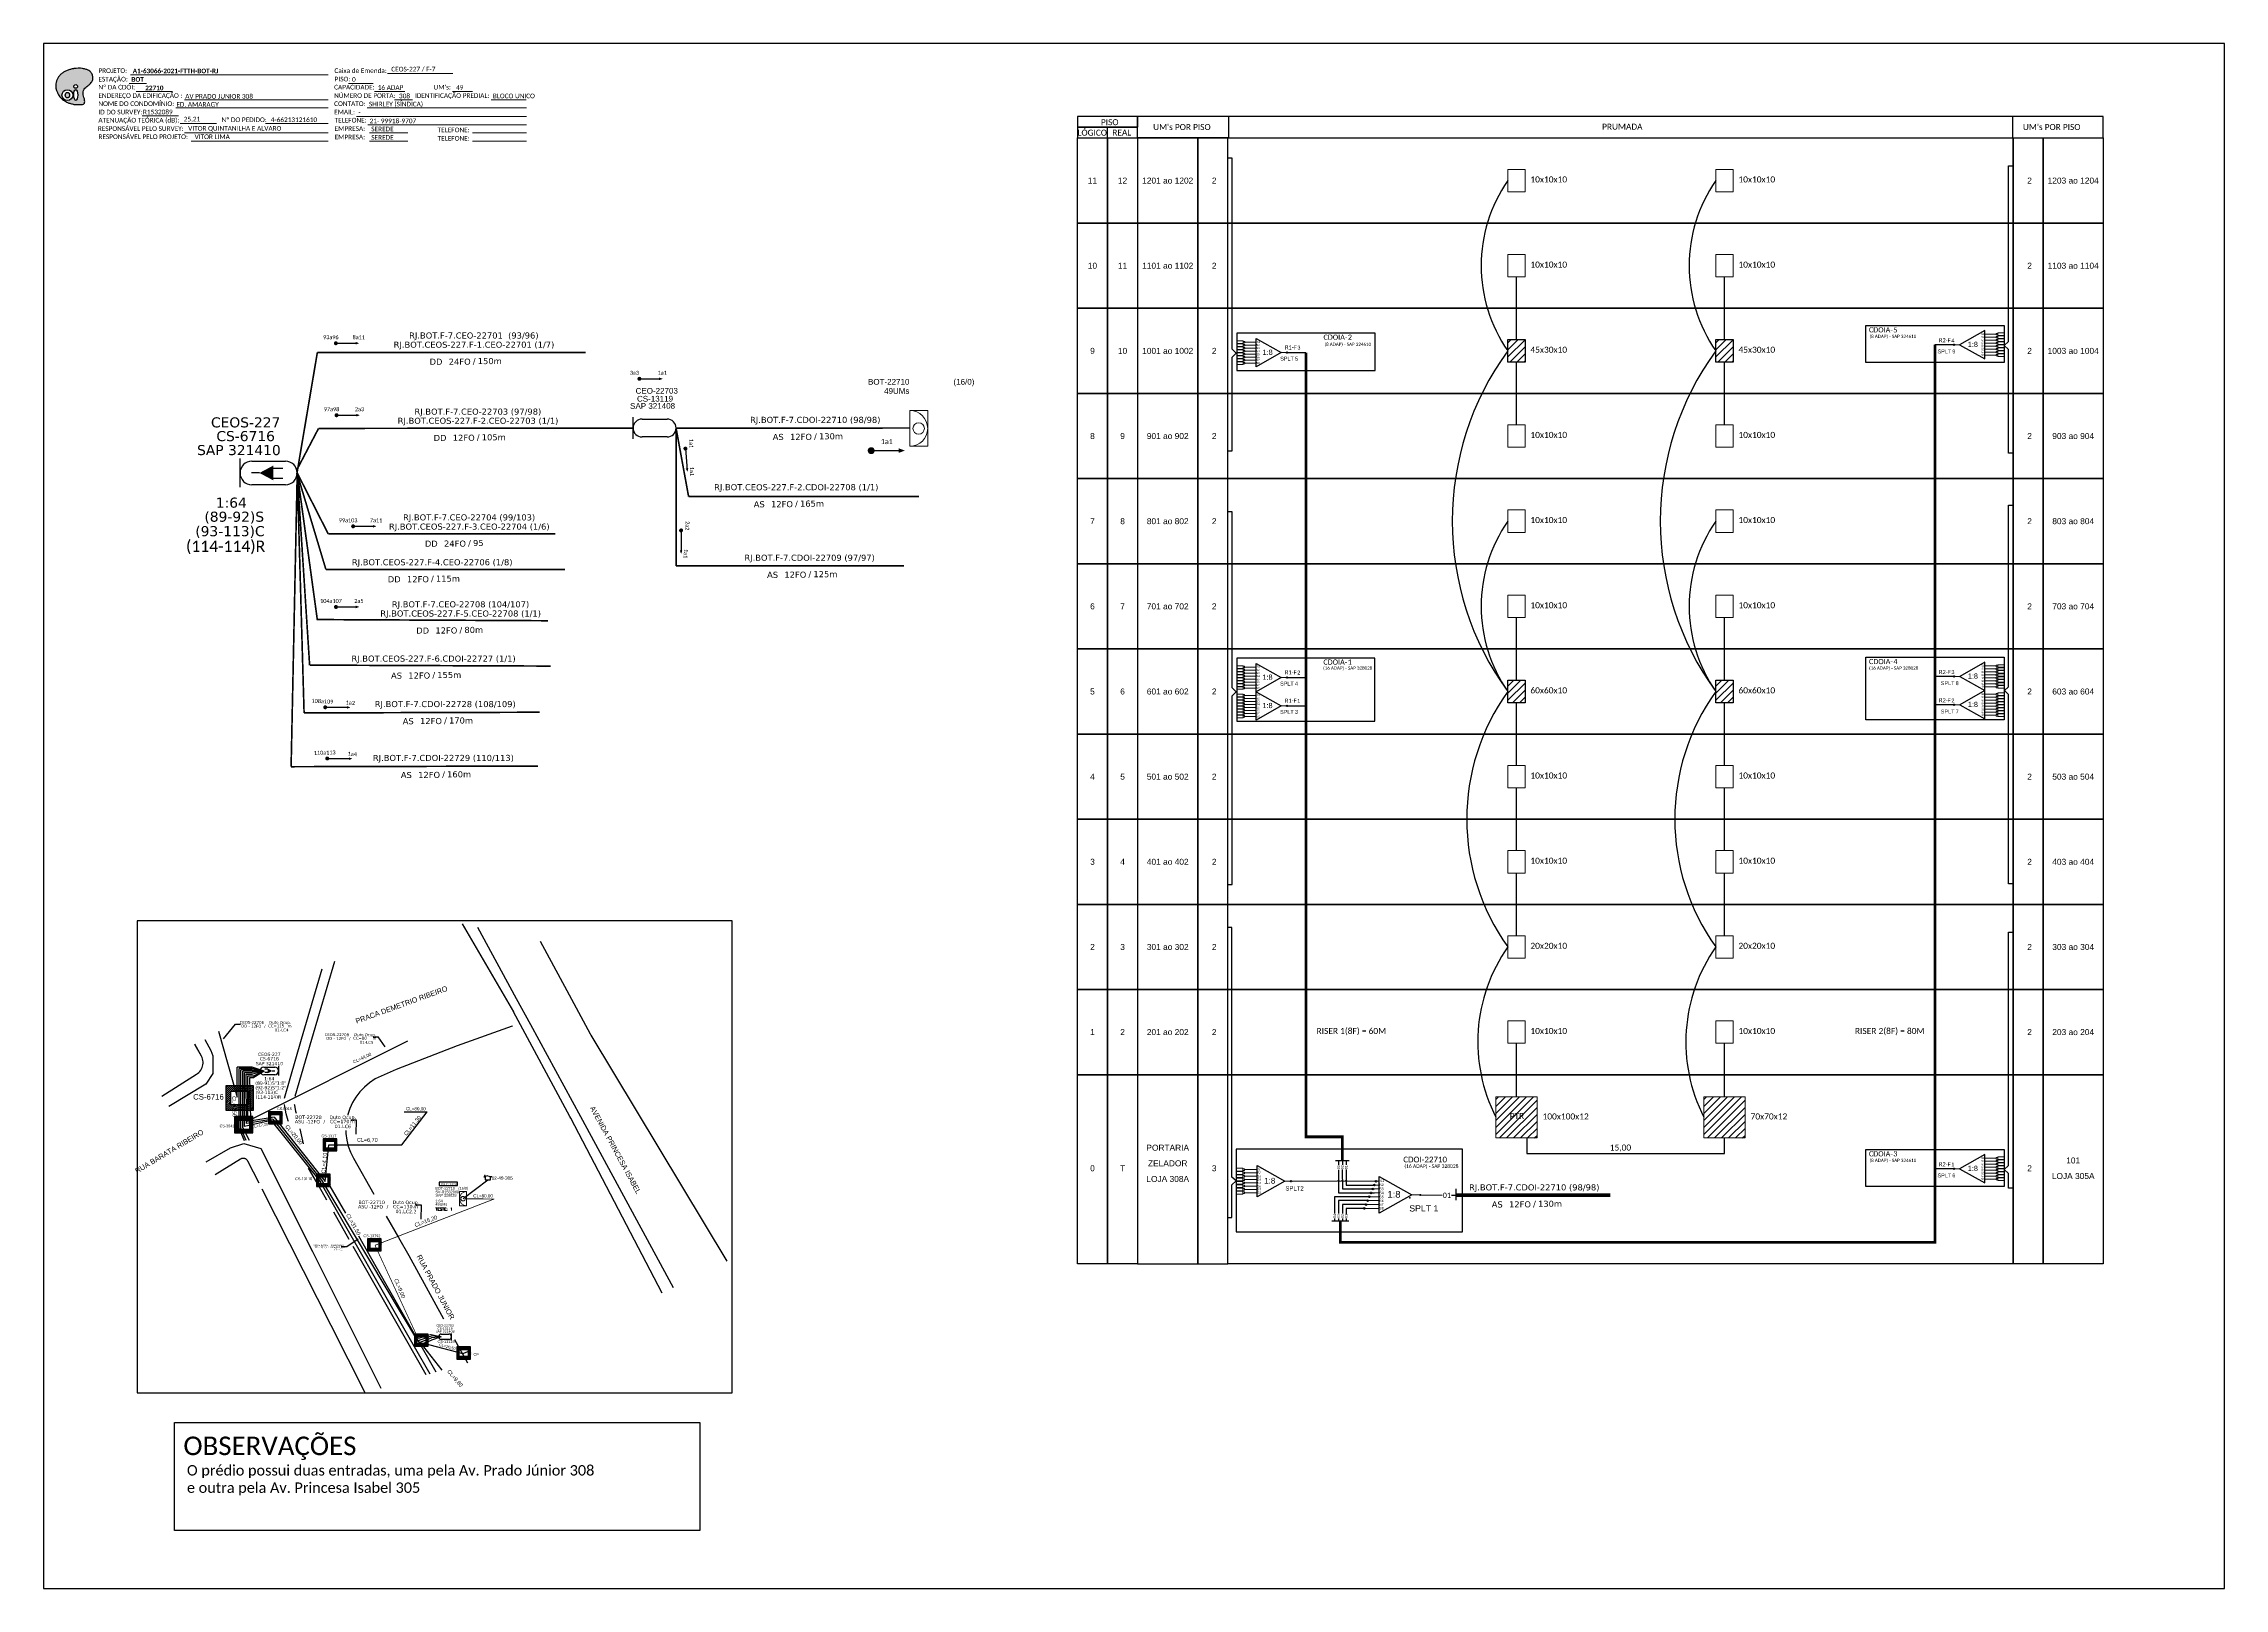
# Model space of a CAD drawing. Extents: x -89 to 3108, y 705 to 1299.
# Drawn here: x -89 to 749, y 705 to 1299 of the extents above; entities that cross this region are included whole.
import ezdxf
from ezdxf.enums import TextEntityAlignment as Align

# ---------------------------------------------------------------- set-up
doc = ezdxf.new("R2010")
doc.units = 0
for name, color, linetype in [('10.0-Cartográfico', 252, 'Continuous'), ('10.1-Caixas Subterrâneas', 5, 'Continuous'), ('10.3-Nome das Ruas', 252, 'Continuous'), ('20.4-CEOS', 1, 'Continuous'), ('20.5-CEO', 1, 'Continuous'), ('CAP a instalar', 1, 'Continuous'), ('label_cabos', 7, 'Continuous'), ('Meio Fio', 7, 'Continuous'), ('METRAGEM', 92, 'Continuous'), ('SETA', 7, 'Continuous'), ('Surveys Casinhas', 7, 'Continuous'), ('surveys legendas', 7, 'Continuous')]:
    doc.layers.add(name, color=color, linetype=linetype)
for name, color, linetype, lineweight in [("20.0-LEGENDA DOS CDO'S", 1, 'Continuous', 0), ('20.1-CDO_INTERIOR', 1, 'Continuous', 0), ('40.1-ETIQUETAS', 1, 'Continuous', 20)]:
    doc.layers.add(name, color=color, linetype=linetype, lineweight=lineweight)
doc.layers.add('DROP DE CLIENTE', color=140, linetype='Continuous', plot=False)
doc.styles.add('ARIAL', font='arial.ttf')
doc.styles.add('DIGICADE', font='arial.ttf')
doc.styles.add('ROMANS', font='romans')
doc.styles.add('siredit', font='verdana.ttf')
doc.styles.get("Standard").update_dxf_attribs({"font": 'arial.ttf'})
doc.styles.add('WMF-Calibri0', font='calibri.ttf')
doc.styles.add('WMF-Calibri1', font='calibrib.ttf')
doc.linetypes.add('FENCELINE1', pattern='A,0.25,-0.1,[133,ltypeshp.shx,S=0.1,R=0,X=-0.1,Y=0],-0.1,1', length=1.45)
doc.dimstyles.new('CC', dxfattribs={"dimtxt": 1, "dimasz": 2, "dimexe": 0.18, "dimexo": 0.0625, "dimgap": 0.09, "dimtad": 0, "dimdec": 0, "dimrnd": 1, "dimzin": 0, "dimdsep": 46, "dimtxsty": 'siredit', "dimblk": 'NONE', "dimcen": 0, "dimse1": 1, "dimse2": 1, "dimsd1": 1, "dimsd2": 1, "dimclrt": 7, "dimadec": 0, "dimazin": 0, "dimtfac": 1, "dimtdec": 0, "dimtofl": 0, "dimtmove": 0, "dimatfit": 3, "dimfxl": 0, "dimtolj": 1, "dimtzin": 0, "dimarcsym": 0})

# ---------------------------------------------------------------- blocks, each defined once
blk = doc.blocks.new('OI')
h = blk.add_hatch(color=40)
edge = h.paths.add_edge_path()
edge.add_spline(control_points=[(4.35, -0.67), (3.92, -0.99), (3.26, -1.5), (2.81, -2.59), (2.9, -3.5), (3.06, -4.27), (3.31, -4.85), (3.37, -5.39), (3.4, -5.88), (3.2, -6.4), (2.54, -6.61), (1.65, -6.63), (0.55, -6.67), (-0.56, -6.42), (-1.61, -6.14), (-2.77, -5.61), (-3.92, -4.77), (-4.89, -3.7), (-5.34, -2.65), (-5.6, -1.94), (-5.85, -0.96), (-5.71, 0.47), (-5.1, 2.02), (-4.14, 3.02), (-3.3, 3.61), (-2.37, 4.16), (-1.36, 4.44), (-0.56, 4.7), (0.79, 4.85), (2.24, 4.97), (3.79, 4.57), (4.67, 4.21), (5.44, 3.65), (5.76, 2.99), (6.03, 2.21), (6.01, 1.46), (5.72, 0.64), (5.31, 0.08), (4.88, -0.38), (4.51, -0.55), (4.35, -0.67)], knot_values=[0, 0, 0, 0, 1.60434, 2.417191, 3.427595, 4.282808, 4.776746, 5.304182, 5.888771, 6.258406, 6.858137, 7.79129, 8.986195, 10.124242, 11.187857, 12.242908, 13.953784, 15.414161, 16.515391, 17.349188, 17.675853, 19.552021, 21.515531, 22.568638, 23.63245, 24.621084, 25.782718, 26.745347, 27.142653, 29.870543, 31.004649, 31.921532, 32.709589, 33.801391, 34.042471, 35.192333, 35.971461, 36.628871, 37.254359, 37.836911, 37.836911, 37.836911, 37.836911], degree=3, periodic=0)
h.paths.add_polyline_path([(1.13, -0.87, -1), (-0.04, -0.87, -1)], flags=16)
edge = h.paths.add_edge_path(flags=16)
edge.add_ellipse((0.56, -3.59), major_axis=(-0.02, 1.71), ratio=0.361305, start_angle=0, end_angle=360)
h.paths.add_polyline_path([(-0.36, -3.62, -1), (-3.8, -3.62, -1)], flags=16)
edge = h.paths.add_edge_path(flags=0)
edge.add_ellipse((-2.08, -3.62), major_axis=(0, 0.885), ratio=0.758294, start_angle=0, end_angle=360)
at = {"color": 40}
for centre, radius in [((-2.08, -3.62), 1.72), ((0.54, -0.87), 0.587)]:
    blk.add_circle(centre, radius, dxfattribs=at)
blk.add_ellipse((-2.08, -3.62), major_axis=(0, 0.885), ratio=0.758294, start_param=-3.141592653589792, end_param=3.141592653589792, dxfattribs=at)
blk.add_ellipse((0.56, -3.59), major_axis=(-0.02, 1.71), ratio=0.361305, dxfattribs=at)
at = {"color": 40, "start_tangent": (-0.800898, -0.598801), "end_tangent": (-0.800898, -0.598801)}
blk.add_spline([(4.35, -0.67), (3.2, -1.78), (2.9, -2.54), (2.92, -3.55), (3.12, -4.38), (3.28, -4.85), (3.37, -5.37), (3.35, -5.95), (3.2, -6.29), (2.66, -6.55), (1.73, -6.63), (0.54, -6.62), (-0.58, -6.41), (-1.6, -6.11), (-2.56, -5.67), (-3.95, -4.67), (-4.89, -3.56), (-5.37, -2.56), (-5.64, -1.78), (-5.72, -1.46), (-5.63, 0.42), (-4.84, 2.22), (-4.13, 2.99), (-3.27, 3.62), (-2.4, 4.09), (-1.3, 4.47), (-0.37, 4.72), (0.02, 4.77), (2.75, 4.8), (3.85, 4.53), (4.69, 4.16), (5.31, 3.68), (5.85, 2.73), (5.93, 2.5), (5.94, 1.35), (5.67, 0.62), (5.29, 0.08), (4.84, -0.36), (4.35, -0.67)], degree=3, dxfattribs=at)
blk = doc.blocks.new('CARIMBO')
at = {"color": 7, "lineweight": 0}
for points in [[(134.48, -16.3), (159.61, -16.3)], [(35.15, -20.06), (41.7, -20.06)], [(35.66, -16.79), (111.64, -16.79)], [(37.81, -23.14), (51.75, -23.14)], [(119.43, -20.02), (128.92, -20.02)], [(129.48, -23.14), (141.1, -23.14)], [(159.42, -23.14), (167.09, -23.14)], [(40.13, -32.55), (54.07, -32.55)], [(52.97, -29.48), (111.64, -29.48)], [(56.38, -26.37), (111.64, -26.37)], [(122.56, -32.72), (187.83, -32.72)], [(126.6, -29.48), (187.83, -29.48)], [(137.07, -26.37), (144.01, -26.37)], [(174.24, -26.37), (187.8, -26.37)], [(54.67, -35.52), (68.61, -35.52)], [(56.38, -39.07), (111.64, -39.07)], [(126.84, -35.96), (187.83, -35.96)], [(127.45, -39.07), (142.25, -39.07)], [(167.06, -39.07), (187.83, -39.07)], [(58.87, -42.31), (111.64, -42.31)], [(127.45, -42.31), (142.25, -42.31)], [(167.06, -42.31), (187.83, -42.31)]]:
    blk.add_lwpolyline(points, dxfattribs=at)
at = {"color": 7, "xscale": 1.213923925163967, "yscale": 1.213923925163967, "zscale": 1.213923925163967, "rotation": 0.1532896023949059}
blk.add_blockref('OI', (13.86, -20.16), dxfattribs=at)
at = {"color": 7, "lineweight": 0, "style": 'WMF-Calibri0'}
for s, height, p in [('PROJETO:', 1.793, (23.26, -16.04)), ('Caixa de Emenda:', 1.7927, (114.02, -16.04)), ('ESTAÇÃO:', 1.793, (23.26, -19.32)), ('ENDEREÇO DA EDIFICAÇÃO :', 1.7927, (23.26, -25.63)), ('Nº DA CDOI:', 1.7927, (23.26, -22.39)), ('CAPACIDADE:', 1.7927, (113.91, -22.39)), ('NÚMERO DE PORTA:', 1.7927, (113.91, -25.63)), ('PISO:', 1.793, (114.09, -19.28)), ('IDENTIFICAÇÃO PREDIAL:', 1.7927, (144.99, -25.63)), ("UM's:", 1.793, (152.15, -22.39)), ('ATENUAÇÃO TEÓRICA (dB):', 1.7927, (23.26, -35.09)), ('NOME DO CONDOMÍNIO:', 1.7927, (23.26, -28.74)), ('ID DO SURVEY:', 1.7927, (23.26, -31.97)), ('CONTATO:', 1.793, (113.91, -28.74)), ('EMAIL:', 1.793, (113.91, -31.97)), ('TELEFONE:', 1.793, (114.09, -35.09)), ('RESPONSÁVEL PELO SURVEY:', 1.7927, (23.02, -38.32)), ('RESPONSÁVEL PELO PROJETO:', 1.7927, (23.26, -41.44)), ('EMPRESA:', 1.793, (114.09, -38.32)), ('EMPRESA:', 1.793, (114.09, -41.56)), ('TELEFONE:', 1.793, (153.7, -38.83)), ('TELEFONE:', 1.793, (153.7, -42.06))]:
    blk.add_text(s, height=height, dxfattribs=at).set_placement(p)
at = {"color": 7, "lineweight": 0, "flags": 8}
for tag, p, style in [('PROJ', (36.46, -16.13), 'WMF-Calibri1'), ('CEOS-XX', (135.87, -15.46), 'WMF-Calibri0'), ('EST', (35.94, -19.41), 'WMF-Calibri1'), ('LOGRADOURO', (56.65, -25.91), 'WMF-Calibri0'), ('PISO_PTR', (120.78, -19.42), 'WMF-Calibri0'), ('CAPAC.', (130.66, -22.52), 'WMF-Calibri0'), ('N°', (138.85, -25.77), 'WMF-Calibri0'), ("UC'S", (160.78, -22.54), 'WMF-Calibri0'), ('N°PREDIO', (174.94, -25.77), 'WMF-Calibri0'), ('_ID_', (40.39, -31.94), 'WMF-Calibri0'), ('NOME_DO_COND.', (53.23, -29.02), 'WMF-Calibri0'), ('O_POTEN', (56.06, -34.68), 'WMF-Calibri0'), ('EMAIL', (123.26, -32.12), 'WMF-Calibri0'), ('NOME_DO_CONTATO', (127.3, -28.89), 'WMF-Calibri0'), ('RES_SURVEY', (57.78, -38.23), 'WMF-Calibri0'), ('RES_PROJ', (60.27, -41.47), 'WMF-Calibri0'), ('TELEFONE', (127.55, -35.36), 'WMF-Calibri0'), ('EMP_RESP_SURVEY', (128.16, -38.47), 'WMF-Calibri0'), ('EMP_RESP_PROJ', (128.16, -41.71), 'WMF-Calibri0'), ('CONT_RESP_SURVEY', (167.76, -38.47), 'WMF-Calibri0'), ('CONT_RESP_PROJ', (167.76, -41.71), 'WMF-Calibri0')]:
    blk.add_attdef(tag, p, '', height=1.79, dxfattribs=dict(at, style=style))
at = {"color": 7, "lineweight": 0, "style": 'WMF-Calibri1', "flags": 8}
blk.add_attdef("N° CDO'S", text='', height=1.79, dxfattribs=at).set_placement((44.78, -22.68), align=Align.CENTER)
blk = doc.blocks.new('SURVEY_SURVEY')
for p, q in [((0, 0.0000152), (-0.0000151, 0.0000108)), ((-0.0000151, 0.0000108), (-0.0000104, 0.0000108)), ((-0.0000103, 0), (-0.0000103, 0.0000108)), ((0.0000103, 0), (-0.0000103, 0)), ((0, 0.0000152), (0.0000151, 0.0000108)), ((0.0000101, 0.0000159), (0.0000117, 0.0000159)), ((0.0000101, 0.0000123), (0.0000101, 0.0000159)), ((0.0000151, 0.0000108), (0.0000103, 0.0000108)), ((0.0000103, 0.0000108), (0.0000103, 0)), ((0.0000117, 0.0000159), (0.0000117, 0.0000119))]:
    blk.add_line(p, q)
blk = doc.blocks.new('Inst CDOI-64')
at = {"layer": '20.1-CDO_INTERIOR', "color": 1, "lineweight": 18}
blk.add_lwpolyline([(-2.12, -2.13), (-2.12, 2.12), (0, 2.12), (0.01, -2.13)], close=True, dxfattribs=at)
blk.add_circle((-1.06, 0), 0.68, dxfattribs=at)
blk.add_arc((0.01, 0), 2.13, 90.02759, 270.02759, dxfattribs=at)
at = {"layer": "20.0-LEGENDA DOS CDO'S", "style": 'ARIAL'}
for tag, p, rotation in [('SAP', (-9.3, 0.61), 359.97241), ('SURVEY', (-9.3, 1.6), 359.97241), ('FID', (-9.3, 2.69), 0.11799), ('1:XX', (-9.31, -1.08), 359.97241), ('UMS', (-9.31, -2.09), 359.97241)]:
    blk.add_attdef(tag, p, '', height=0.8, rotation=rotation, dxfattribs=at)
at = {"layer": "20.0-LEGENDA DOS CDO'S"}
for tag, p, style, flags in [('ID_ATIVIDADE', (-9.3, 3.78), 'ARIAL', 3), ('FATOR', (-1.5, 3.78), 'ARIAL', 1), ('QTDE', (-9.18, -3.66), 'DIGICADE', 3)]:
    blk.add_attdef(tag, p, '', height=0.8, rotation=0.11799, dxfattribs=dict(at, style=style, flags=flags))
at = {"layer": "20.0-LEGENDA DOS CDO'S", "style": 'ARIAL'}
blk.add_attdef('FIBRAS_UTILIZADAS', text='', height=0.8, rotation=359.97241, dxfattribs=at).set_placement((-0.99, 2.69), align=Align.CENTER)
blk = doc.blocks.new('Teste  FTTH')
at = {"color": 0, "lineweight": 0, "style": 'ROMANS'}
for tag, p in [('TESTE', (-2.3, -0.29)), ('QTDE', (0.21, -0.29))]:
    blk.add_attdef(tag, p, '', height=0.48, dxfattribs=at)
for tag, p, flags in [('FID', (-2.23, -1.25), 1), ('FATOR', (-2.23, -2.03), 3), ('ID_ATIVIDADE', (-2.23, -2.72), 3)]:
    blk.add_attdef(tag, p, '', height=0.48, dxfattribs=dict(at, flags=flags))
blk = doc.blocks.new('*X59')
at = {"color": 0, "linetype": 'Continuous'}
for p, q in [((-1.25, 0.34099), (-0.49099, 1.1)), ((-1.25, 0.517767), (-0.667767, 1.1)), ((-1.25, 0.694544), (-0.844544, 1.1)), ((-1.25, 0.87132), (-1.02132, 1.1)), ((-1.25, 1.048097), (-1.198097, 1.1)), ((-1.25, 0.164214), (-0.8035, 0.610714)), ((-1.25, -0.012563), (-0.8035, 0.433937)), ((-1.25, -0.18934), (-0.8035, 0.25716)), ((-1.25, -0.366117), (-0.8035, 0.080383)), ((-0.789214, 0.625), (-0.314214, 1.1)), ((-0.612437, 0.625), (-0.137437, 1.1)), ((-0.43566, 0.625), (0.03934, 1.1)), ((-0.258883, 0.625), (0.216117, 1.1)), ((-0.082107, 0.625), (0.392893, 1.1)), ((0.09467, 0.625), (0.56967, 1.1)), ((0.271447, 0.625), (0.746447, 1.1)), ((0.448223, 0.625), (0.923223, 1.1)), ((0.625, 0.625), (1.1, 1.1)), ((0.801777, 0.625), (1.25, 1.073223)), ((0.8035, 0.449947), (1.25, 0.896447)), ((0.8035, 0.27317), (1.25, 0.71967)), ((0.8035, 0.096393), (1.25, 0.542893)), ((0.8035, -0.080383), (1.25, 0.366117)), ((0.8035, -0.25716), (1.25, 0.18934)), ((0.8035, -0.433937), (1.25, 0.012563)), ((-1.25, -0.542893), (-0.8035, -0.096393)), ((-1.25, -0.71967), (-0.8035, -0.27317)), ((-1.25, -0.896447), (-0.8035, -0.449947)), ((-1.25, -1.073223), (-0.801777, -0.625)), ((-1.1, -1.1), (-0.625, -0.625)), ((-0.923223, -1.1), (-0.448223, -0.625)), ((-0.746447, -1.1), (-0.271447, -0.625)), ((-0.56967, -1.1), (-0.09467, -0.625)), ((-0.392893, -1.1), (0.082107, -0.625)), ((-0.216117, -1.1), (0.258883, -0.625)), ((-0.03934, -1.1), (0.43566, -0.625)), ((0.137437, -1.1), (0.612437, -0.625)), ((0.314214, -1.1), (0.789214, -0.625)), ((0.49099, -1.1), (1.25, -0.34099)), ((0.667767, -1.1), (1.25, -0.517767)), ((0.8035, -0.610714), (1.25, -0.164214)), ((0.844544, -1.1), (1.25, -0.694544)), ((1.02132, -1.1), (1.25, -0.87132)), ((1.198097, -1.1), (1.25, -1.048097))]:
    blk.add_line(p, q, dxfattribs=at)
blk = doc.blocks.new('MANHOLE_MQ')
at = {"color": 0, "linetype": 'Continuous'}
for p, q in [((0.00000623, 0.00000569), (-0.00000627, 0.00000569)), ((-0.00000627, 0.00000569), (-0.00000627, -0.00000531)), ((-0.00000404, 0.00000331), (0.00000399, 0.00000331)), ((-0.00000404, -0.00000294), (-0.00000404, 0.00000331)), ((0.00000399, 0.00000331), (0.00000399, -0.00000294)), ((0.00000623, -0.00000531), (0.00000623, 0.00000569)), ((-0.00000627, -0.00000531), (0.00000623, -0.00000531)), ((0.00000399, -0.00000294), (-0.00000404, -0.00000294)), ((0.00000399, -0.00000294), (0.00000399, -0.00000294))]:
    blk.add_line(p, q, dxfattribs=at)
at = {"color": 0, "linetype": 'Continuous', "xscale": 5e-06, "yscale": 5e-06, "zscale": 1e-05}
blk.add_blockref('*X59', (-0.00000002, 0.00000019), dxfattribs=at)
blk = doc.blocks.new('*U82')
at = {"layer": '20.4-CEOS', "color": 7, "style": 'siredit'}
for tag, p in [('FIBRAS_SPLITTER', (0, 0)), ('FIBRAS_TOP_C', (0, -4.13)), ('RESERVA_FINAIS', (0, -5.46))]:
    blk.add_attdef(tag, p, '', height=1.01, dxfattribs=at)
for tag, p, flags in [('ID_ATIVIDADE', (0, -6.77), 3), ('QTDE', (0, -9.4), 1), ('FATOR', (0, -8.09), 1), ('FID', (0, -10.71), 1)]:
    blk.add_attdef(tag, p, '', height=1.01, dxfattribs=dict(at, flags=flags))
blk = doc.blocks.new('*U83')
at = {"layer": '20.4-CEOS', "color": 7, "style": 'siredit'}
blk.add_attdef('FIBRAS_SPLITTER', (0, 0), '', height=1.01, dxfattribs=at)
for tag, p, flags in [('QTDE', (0, -4.11), 1), ('ID_ATIVIDADE', (0, -1.48), 3), ('FATOR', (0, -2.79), 3), ('FID', (0, -5.42), 1)]:
    blk.add_attdef(tag, p, '', height=1.01, dxfattribs=dict(at, flags=flags))
blk = doc.blocks.new('Inst CB DT OCUP CFOA-SM-ASU-120-S-12')
at = {"layer": 'label_cabos', "color": 0, "style": 'siredit'}
for tag, flags, p in [('ID_ATIVIDADE', 3, (1.31, 2.67)), ('FATOR', 1, (11.56, 2.55))]:
    blk.add_attdef(tag, text='', height=1, rotation=359.69001, dxfattribs=dict(at, flags=flags)).set_placement(p, align=Align.MIDDLE_CENTER)
for tag, p in [('TIPO_CABO', (1.26, 0)), ('DESTINO_CABO', (3.13, 1.26)), ('CABO', (4.69, -0.05)), ('/', (7.71, -0.05)), ('LANCE', (10.91, 0)), ('TIPO_CABO', (13.11, 1.24)), ('UND', (15.96, 0)), ('FID', (13.15, -1.41))]:
    blk.add_attdef(tag, text='', height=1, rotation=359.69001, dxfattribs=at).set_placement(p, align=Align.MIDDLE_CENTER)
blk.add_attdef('QTDE', (12.43, -0.47), '', height=1, rotation=359.69001, dxfattribs=at)
blk = doc.blocks.new('_None')
blk = doc.blocks.new('Inst CB DT OCUP CFOA-SM-DD-S-12')
at = {"layer": 'label_cabos', "color": 0, "style": 'siredit'}
for tag, flags, p in [('ID_ATIVIDADE', 3, (1.31, 2.67)), ('FATOR', 1, (11.56, 2.55))]:
    blk.add_attdef(tag, text='', height=1, rotation=359.69001, dxfattribs=dict(at, flags=flags)).set_placement(p, align=Align.MIDDLE_CENTER)
for tag, p in [('TIPO_CABO', (1.11, 0)), ('DESTINO_CABO', (3.13, 1.26)), ('CABO', (4.69, -0.05)), ('/', (7.71, -0.05)), ('LANCE', (10.41, 0.02)), ('TIPO_CABO', (13.11, 1.24)), ('UND', (16.46, 0)), ('FID', (13.65, -1.41))]:
    blk.add_attdef(tag, text='', height=1, rotation=359.69001, dxfattribs=at).set_placement(p, align=Align.MIDDLE_CENTER)
blk.add_attdef('QTDE', (11.93, -0.45), '', height=1, rotation=359.69001, dxfattribs=at)
blk = doc.blocks.new('ETIQUETA_RS5F')
at = {"layer": '40.1-ETIQUETAS', "color": 0, "style": 'siredit'}
blk.add_text('/', height=1.5, dxfattribs=at).set_placement((1.58, -1.95), align=Align.MIDDLE_RIGHT)
for tag, p in [('ETIQUETA_R_SECUNDARIA', (1.21, 2.1)), ('ETIQUETA_R_PRIMARIA', (1.21, 4.1)), ('F_ATIVAS/F_MORTAS', (1.14, -4.24))]:
    blk.add_attdef(tag, text='', height=1.5, dxfattribs=at).set_placement(p, align=Align.MIDDLE_CENTER)
for tag, p in [('TIPO_CABO', (-6.58, -2.12)), ('CAP_CABO', (0.4, -2.09))]:
    blk.add_attdef(tag, text='', height=1.5, dxfattribs=at).set_placement(p, align=Align.MIDDLE_RIGHT)
blk.add_attdef('METROS', text='', height=1.5, dxfattribs=at).set_placement((2.14, -1.95), align=Align.MIDDLE_LEFT)
for tag, p in [('FUSÃO_1', (0.85, -8.39)), ('FUSÃO_2', (0.85, -10.6)), ('FUSÃO_3', (0.85, -12.93)), ('FUSÃO_4', (0.85, -15.14)), ('FUSÃO_5', (0.85, -17.16))]:
    blk.add_attdef(tag, text='', height=1.5, dxfattribs=at).set_placement(p, align=Align.CENTER)
blk = doc.blocks.new('CDOI_INT')
at = {"layer": '20.1-CDO_INTERIOR', "color": 0, "lineweight": 18}
blk.add_lwpolyline([(4.25, -4.25), (4.25, 4.25), (0, 4.25), (0, -4.25)], close=True, dxfattribs=at)
blk.add_circle((2.12, 0), 1.36, dxfattribs=at)
blk.add_arc((0, 0), 4.25, 270, 90, dxfattribs=at)
at = {"layer": "20.0-LEGENDA DOS CDO'S", "color": 0, "style": 'ARIAL'}
for tag, p in [('CDO_N', (-0.08, 10.38)), ('SPLITER_1', (21.18, 10.38)), ('SAP', (-0.08, 6.23)), ('SURVEY', (-0.08, 8.2)), ('SPLITER_2', (21.19, 8.68)), ('1:XX', (5.94, -2.22)), ('UMS', (5.94, -4.24))]:
    blk.add_attdef(tag, p, '', height=1.36, dxfattribs=at)
blk.add_attdef('FIBRAS_UTILIZADAS', text='', height=1.36, dxfattribs=at).set_placement((15.34, 10.38), align=Align.CENTER)
blk = doc.blocks.new('CEOS_RP_CT_DRT')
at = {"layer": '20.4-CEOS', "color": 0}
for p, q in [((-4.54, 1.19), (-1.19, 1.19)), ((-1.19, -1.19), (-4.54, -1.19))]:
    blk.add_line(p, q, dxfattribs=at)
for points in [[(-5.73, -1.43), (-5.73, 1.44)], [(-3.79, 0), (-4.59, 0)], [(-2.47, 0.48), (-1.45, 0.48)], [(-2.47, -0.52), (-1.45, -0.52)]]:
    blk.add_lwpolyline(points, dxfattribs=at)
blk.add_lwpolyline([(-3.79, 0, 0, 1.47, 0), (-2.41, 0, 1.47, 1.47, 0)], format="xyseb", dxfattribs=at)
for centre, start, end in [((-4.54, 0), 90, 270), ((-1.19, 0), 270, 90)]:
    blk.add_arc(centre, 1.19, start, end, dxfattribs=at)
at = {"layer": '20.4-CEOS', "color": 7, "style": 'siredit'}
for tag, p in [('Nº_DA_CEOS', (-2.86, 5.6)), ('LOCAL', (-2.86, 4.24)), ('SAP', (-2.86, 2.78)), ('RACIO_SPLITAGEM', (-2.86, -1.88)), ('FIBRAS_SPLITTER', (-2.86, -3.58)), ('RESERVA_FINAIS', (-2.86, -6.39)), ('FIBRAS_TOP_C', (-2.86, -5.08))]:
    blk.add_attdef(tag, text='', height=1.01, dxfattribs=at).set_placement(p, align=Align.TOP_CENTER)
blk = doc.blocks.new('SPLT_1-8_SC-APC')
at = {"color": 1, "lineweight": 0}
blk.add_lwpolyline([(-17.04, -7.55), (-19.26, -7.55)], dxfattribs=at)
at = {"color": 1}
blk.add_lwpolyline([(-7.37, -2.1), (-17.04, -7.55), (-7.37, -13), (-7.37, -2.1)], dxfattribs=at)
at = {"color": 3, "lineweight": 0}
for points in [[(-2.99, -3.51), (-7.37, -3.51)], [(-7.37, -4.66), (-2.99, -4.66)], [(-7.37, -5.82), (-2.99, -5.82)], [(-7.37, -6.97), (-2.99, -6.97)], [(-7.37, -8.12), (-2.99, -8.12)], [(-2.41, -3.02), (-2.41, -4)], [(-2.41, -3.02), (0, -3.02)], [(-2.41, -4), (0, -4)], [(-2.41, -4.17), (-2.41, -5.16)], [(-2.41, -4.17), (0, -4.17)], [(-2.41, -5.16), (0, -5.16)], [(-2.41, -5.32), (-2.41, -6.31)], [(-2.41, -5.32), (0, -5.32)], [(-2.41, -6.31), (0, -6.31)], [(-2.41, -6.48), (-2.41, -7.46)], [(-2.41, -6.48), (0, -6.48)], [(-2.41, -7.46), (0, -7.46)], [(-2.41, -7.63), (-2.41, -8.62)], [(-2.41, -7.63), (0, -7.63)], [(-7.37, -9.28), (-2.99, -9.28)], [(-7.37, -10.43), (-2.99, -10.43)], [(-7.37, -11.58), (-2.99, -11.58)], [(-2.41, -8.62), (0, -8.62)], [(-2.41, -8.78), (-2.41, -9.77)], [(-2.41, -8.78), (0, -8.78)], [(-2.41, -9.77), (0, -9.77)], [(-2.41, -9.94), (-2.41, -10.92)], [(-2.41, -9.94), (0, -9.94)], [(-2.41, -10.92), (0, -10.92)], [(-2.41, -11.09), (-2.41, -12.08)], [(-2.41, -11.09), (0, -11.09)], [(-2.41, -12.08), (0, -12.08)]]:
    blk.add_lwpolyline(points, dxfattribs=at)
for points in [[(-2.99, -3.22), (-2.41, -3.22), (-2.41, -3.8), (-2.99, -3.8)], [(-2.99, -4.38), (-2.41, -4.38), (-2.41, -4.95), (-2.99, -4.95)], [(-2.99, -5.53), (-2.41, -5.53), (-2.41, -6.1), (-2.99, -6.1)], [(-2.99, -6.68), (-2.41, -6.68), (-2.41, -7.26), (-2.99, -7.26)], [(-2.99, -7.84), (-2.41, -7.84), (-2.41, -8.41), (-2.99, -8.41)], [(-2.99, -8.99), (-2.41, -8.99), (-2.41, -9.56), (-2.99, -9.56)], [(-2.99, -10.14), (-2.41, -10.14), (-2.41, -10.72), (-2.99, -10.72)], [(-2.99, -11.3), (-2.41, -11.3), (-2.41, -11.87), (-2.99, -11.87)]]:
    blk.add_lwpolyline(points, close=True, dxfattribs=at)
at = {"color": 1, "style": 'ARIAL'}
for s, height, p in [('1:8', 2, (-13.91, -8.4)), ('S1', 0.75, (-8.74, -3.78)), ('S2', 0.75, (-8.74, -4.97)), ('S3', 0.75, (-8.74, -6.18)), ('S4', 0.75, (-8.74, -7.36)), ('S5', 0.75, (-8.74, -8.57)), ('S6', 0.75, (-8.74, -9.69)), ('S7', 0.75, (-8.74, -10.78)), ('S8', 0.75, (-8.74, -11.9))]:
    blk.add_text(s, height=height, dxfattribs=at).set_placement(p)

msp = doc.modelspace()

# ---------------------------------------------------------------- hatches: boundary and pattern name
h = msp.add_hatch()
h.set_pattern_fill('ANSI31', color=1, scale=0.6)
h.set_pattern_definition([(45, (-732.7902, -38.7273), (-1.3470384, 1.3470384), [])])
h.paths.add_polyline_path([(473.71, 1045.59), (480.33, 1045.59), (480.33, 1054.21), (473.71, 1054.21)])
h.paths.add_polyline_path([(473.71, 1176.57), (480.33, 1176.57), (480.33, 1185.19), (473.71, 1185.19)])
h = msp.add_hatch()
h.set_pattern_fill('ANSI31', color=1, scale=0.6)
h.set_pattern_definition([(45, (-652.7902, -38.7273), (-1.3470384, 1.3470384), [])])
h.paths.add_polyline_path([(553.71, 1045.59), (560.33, 1045.59), (560.33, 1054.21), (553.71, 1054.21)])
h.paths.add_polyline_path([(553.71, 1176.57), (560.33, 1176.57), (560.33, 1185.19), (553.71, 1185.19)])
h = msp.add_hatch(color=3)
h.dxf.hatch_style = 1
edge = h.paths.add_edge_path()
edge.add_arc((645.23, 1183.24), 0.256, 0, 360)
h = msp.add_hatch(color=3)
h.dxf.hatch_style = 1
edge = h.paths.add_edge_path()
edge.add_arc((388.83, 1180.19), 0.256, 0, 360)
h = msp.add_hatch(color=3)
h.dxf.hatch_style = 1
edge = h.paths.add_edge_path()
edge.add_arc((388.78, 1055.26), 0.256, 0, 360)
h = msp.add_hatch(color=3)
h.dxf.hatch_style = 1
edge = h.paths.add_edge_path()
edge.add_arc((645.25, 1055.69), 0.256, 0, 360)
h = msp.add_hatch(color=3)
h.dxf.hatch_style = 1
edge = h.paths.add_edge_path()
edge.add_arc((388.78, 1044.36), 0.256, 0, 360)
h = msp.add_hatch(color=3)
h.dxf.hatch_style = 1
edge = h.paths.add_edge_path()
edge.add_arc((645.25, 1044.79), 0.256, 0, 360)
h = msp.add_hatch()
h.set_pattern_fill('ANSI31', color=1, scale=0.6)
h.set_pattern_definition([(45, (-352.8005, 3565.3419), (-1.3470384, 1.3470384), [])])
h.paths.add_polyline_path([(484.93, 894.08), (469.12, 894.08), (469.12, 878.28), (484.93, 878.28)])
h.paths.add_polyline_path([(473.85, 884.91), (480.66, 884.91), (480.66, 888.39), (473.85, 888.39)], flags=24)
h = msp.add_hatch()
h.set_pattern_fill('ANSI31', color=1, scale=0.6)
h.set_pattern_definition([(45, (-272.8005, 3565.3419), (-1.3470384, 1.3470384), [])])
h.paths.add_polyline_path([(564.93, 894.08), (549.12, 894.08), (549.12, 878.28), (564.93, 878.28)])
h.paths.add_polyline_path([(553.85, 888.39), (560.66, 888.39)], flags=16)
h = msp.add_hatch(color=3)
h.dxf.hatch_style = 1
edge = h.paths.add_edge_path()
edge.add_arc((645.23, 866.39), 0.256, 0, 360)
h = msp.add_hatch(color=3)
h.dxf.hatch_style = 1
edge = h.paths.add_edge_path()
edge.add_arc((390.38, 861.6), 0.282, 0, 360)
h = msp.add_hatch(color=3)
h.dxf.hatch_style = 1
edge = h.paths.add_edge_path()
edge.add_arc((420.45, 855.61), 0.314, 0, 360)
h = msp.add_hatch(color=3)
h.dxf.hatch_style = 1
edge = h.paths.add_edge_path()
edge.add_arc((421.1, 857.1), 0.314, 0, 360)
h = msp.add_hatch(color=3)
h.dxf.hatch_style = 1
edge = h.paths.add_edge_path()
edge.add_arc((421.75, 858.6), 0.314, 0, 360)
h = msp.add_hatch(color=3)
h.dxf.hatch_style = 1
edge = h.paths.add_edge_path()
edge.add_arc((422.4, 860.1), 0.314, 0, 360)
h = msp.add_hatch(color=3)
h.dxf.hatch_style = 1
edge = h.paths.add_edge_path()
edge.add_arc((423.05, 861.6), 0.314, 0, 360)
h = msp.add_hatch(color=3)
h.dxf.hatch_style = 1
edge = h.paths.add_edge_path()
edge.add_arc((440.06, 856.34), 0.41, 180, 540, ccw=False)
h = msp.add_hatch(color=3)
h.dxf.hatch_style = 1
edge = h.paths.add_edge_path()
edge.add_arc((418.5, 851.11), 0.314, 0, 360)
h = msp.add_hatch(color=3)
h.dxf.hatch_style = 1
edge = h.paths.add_edge_path()
edge.add_arc((419.15, 852.61), 0.314, 0, 360)
h = msp.add_hatch(color=3)
h.dxf.hatch_style = 1
edge = h.paths.add_edge_path()
edge.add_arc((419.8, 854.11), 0.314, 0, 360)

# ---------------------------------------------------------------- linework, layer by layer
at = {"color": 5}
msp.add_line((412.71, 869.39), (407.42, 869.39), dxfattribs=at)
for points in [[(-89.32, 705.02), (749.25, 705.02), (749.25, 1299.02), (-89.32, 1299.02), (-89.32, 705.02)], [(319.79, 1262.74), (319.79, 1266.85)], [(331.36, 1262.74), (702.69, 1262.74), (702.69, 1270.96), (331.36, 1270.96), (331.36, 1270.96), (331.36, 1266.85)], [(366.41, 1262.74), (366.41, 1270.96)], [(667.95, 1262.74), (667.95, 1270.96)], [(-15.52, 921.96), (-13.61, 921.96)], [(37.39, 917.1), (39.29, 917.1)], [(30.96, 885.03), (28.81, 885.04), (29.12, 885.04)], [(424.13, 859.53), (424.13, 858.64)], [(55.95, 852.36), (53.79, 852.37), (54.1, 852.37)], [(27.22, 836.32), (25.06, 836.33), (25.38, 836.33)]]:
    msp.add_lwpolyline(points)
at = {"color": 7, "lineweight": 0}
for points in [[(-4.01, 1268.26), (20.14, 1268.26)], [(408.22, 861.6), (390.38, 861.6)], [(409.72, 861.6), (408.91, 861.6)], [(411.22, 861.6), (410.41, 861.6)], [(423.05, 861.6), (411.91, 861.6)], [(424.19, 855.61), (420.45, 855.61)], [(424.19, 857.1), (421.1, 857.1)], [(424.19, 858.6), (421.75, 858.6)], [(424.19, 860.1), (422.4, 860.1)], [(423.05, 861.6), (424.19, 861.6)], [(424.19, 851.11), (418.5, 851.11)], [(424.19, 852.61), (419.15, 852.61)], [(424.19, 854.11), (419.8, 854.11)]]:
    msp.add_lwpolyline(points, dxfattribs=at)
for points in [[(308.21, 1266.85), (331.36, 1266.85), (331.36, 1270.96), (308.21, 1270.96)], [(308.21, 1262.74), (331.36, 1262.74), (331.36, 1266.85), (308.21, 1266.85)], [(308.21, 1262.74), (319.79, 1262.74), (319.79, 1229.99), (308.21, 1229.99)], [(319.79, 1262.74), (331.36, 1262.74), (331.36, 1229.99), (319.79, 1229.99)], [(354.5, 1262.74), (331.36, 1262.74), (331.36, 1229.99), (354.5, 1229.99)], [(366.08, 1262.74), (354.5, 1262.74), (354.5, 1229.99), (366.08, 1229.99)], [(366.08, 1262.74), (667.97, 1262.74), (667.97, 1229.99), (366.08, 1229.99)], [(667.97, 1262.74), (679.54, 1262.74), (679.54, 1229.99), (667.97, 1229.99)], [(679.54, 1262.74), (702.69, 1262.74), (702.69, 1229.99), (679.54, 1229.99)], [(308.21, 1229.99), (319.79, 1229.99), (319.79, 1197.25), (308.21, 1197.25)], [(319.79, 1229.99), (331.36, 1229.99), (331.36, 1197.25), (319.79, 1197.25)], [(354.5, 1229.99), (331.36, 1229.99), (331.36, 1197.25), (354.5, 1197.25)], [(366.08, 1229.99), (354.5, 1229.99), (354.5, 1197.25), (366.08, 1197.25)], [(366.08, 1229.99), (667.97, 1229.99), (667.97, 1197.25), (366.08, 1197.25)], [(667.97, 1229.99), (679.54, 1229.99), (679.54, 1197.25), (667.97, 1197.25)], [(679.54, 1229.99), (702.69, 1229.99), (702.69, 1197.25), (679.54, 1197.25)], [(308.21, 1197.25), (319.79, 1197.25), (319.79, 1164.5), (308.21, 1164.5)], [(319.79, 1197.25), (331.36, 1197.25), (331.36, 1164.5), (319.79, 1164.5)], [(354.5, 1197.25), (331.36, 1197.25), (331.36, 1164.5), (354.5, 1164.5)], [(366.08, 1197.25), (354.5, 1197.25), (354.5, 1164.5), (366.08, 1164.5)], [(366.08, 1197.25), (667.97, 1197.25), (667.97, 1164.5), (366.08, 1164.5)], [(667.97, 1197.25), (679.54, 1197.25), (679.54, 1164.5), (667.97, 1164.5)], [(679.54, 1197.25), (702.69, 1197.25), (702.69, 1164.5), (679.54, 1164.5)], [(308.21, 1164.5), (319.79, 1164.5), (319.79, 1131.76), (308.21, 1131.76)], [(319.79, 1164.5), (331.36, 1164.5), (331.36, 1131.76), (319.79, 1131.76)], [(354.5, 1164.5), (331.36, 1164.5), (331.36, 1131.76), (354.5, 1131.76)], [(366.08, 1164.5), (354.5, 1164.5), (354.5, 1131.76), (366.08, 1131.76)], [(366.08, 1164.5), (667.97, 1164.5), (667.97, 1131.76), (366.08, 1131.76)], [(667.97, 1164.5), (679.54, 1164.5), (679.54, 1131.76), (667.97, 1131.76)], [(679.54, 1164.5), (702.69, 1164.5), (702.69, 1131.76), (679.54, 1131.76)], [(308.21, 1131.76), (319.79, 1131.76), (319.79, 1099.02), (308.21, 1099.02)], [(319.79, 1131.76), (331.36, 1131.76), (331.36, 1099.02), (319.79, 1099.02)], [(354.5, 1131.76), (331.36, 1131.76), (331.36, 1099.02), (354.5, 1099.02)], [(366.08, 1131.76), (354.5, 1131.76), (354.5, 1099.02), (366.08, 1099.02)], [(366.08, 1131.76), (667.97, 1131.76), (667.97, 1099.02), (366.08, 1099.02)], [(667.97, 1131.76), (679.54, 1131.76), (679.54, 1099.02), (667.97, 1099.02)], [(679.54, 1131.76), (702.69, 1131.76), (702.69, 1099.02), (679.54, 1099.02)], [(308.21, 1099.02), (319.79, 1099.02), (319.79, 1066.27), (308.21, 1066.27)], [(319.79, 1099.02), (331.36, 1099.02), (331.36, 1066.27), (319.79, 1066.27)], [(354.5, 1099.02), (331.36, 1099.02), (331.36, 1066.27), (354.5, 1066.27)], [(366.08, 1099.02), (354.5, 1099.02), (354.5, 1066.27), (366.08, 1066.27)], [(366.08, 1099.02), (667.97, 1099.02), (667.97, 1066.27), (366.08, 1066.27)], [(667.97, 1099.02), (679.54, 1099.02), (679.54, 1066.27), (667.97, 1066.27)], [(679.54, 1099.02), (702.69, 1099.02), (702.69, 1066.27), (679.54, 1066.27)], [(308.21, 1066.27), (319.79, 1066.27), (319.79, 1033.53), (308.21, 1033.53)], [(319.79, 1066.27), (331.36, 1066.27), (331.36, 1033.53), (319.79, 1033.53)], [(354.5, 1066.27), (331.36, 1066.27), (331.36, 1033.53), (354.5, 1033.53)], [(366.08, 1066.27), (354.5, 1066.27), (354.5, 1033.53), (366.08, 1033.53)], [(366.08, 1066.27), (667.97, 1066.27), (667.97, 1033.53), (366.08, 1033.53)], [(667.97, 1066.27), (679.54, 1066.27), (679.54, 1033.53), (667.97, 1033.53)], [(679.54, 1066.27), (702.69, 1066.27), (702.69, 1033.53), (679.54, 1033.53)], [(308.21, 1033.53), (319.79, 1033.53), (319.79, 1000.79), (308.21, 1000.79)], [(319.79, 1033.53), (331.36, 1033.53), (331.36, 1000.79), (319.79, 1000.79)], [(354.5, 1033.53), (331.36, 1033.53), (331.36, 1000.79), (354.5, 1000.79)], [(366.08, 1033.53), (354.5, 1033.53), (354.5, 1000.79), (366.08, 1000.79)], [(366.08, 1033.53), (667.97, 1033.53), (667.97, 1000.79), (366.08, 1000.79)], [(667.97, 1033.53), (679.54, 1033.53), (679.54, 1000.79), (667.97, 1000.79)], [(679.54, 1033.53), (702.69, 1033.53), (702.69, 1000.79), (679.54, 1000.79)], [(308.21, 1000.79), (319.79, 1000.79), (319.79, 968.04), (308.21, 968.04)], [(319.79, 1000.79), (331.36, 1000.79), (331.36, 968.04), (319.79, 968.04)], [(354.5, 1000.79), (331.36, 1000.79), (331.36, 968.04), (354.5, 968.04)], [(366.08, 1000.79), (354.5, 1000.79), (354.5, 968.04), (366.08, 968.04)], [(366.08, 1000.79), (667.97, 1000.79), (667.97, 968.04), (366.08, 968.04)], [(667.97, 1000.79), (679.54, 1000.79), (679.54, 968.04), (667.97, 968.04)], [(679.54, 1000.79), (702.69, 1000.79), (702.69, 968.04), (679.54, 968.04)], [(308.21, 968.04), (319.79, 968.04), (319.79, 935.3), (308.21, 935.3)], [(319.79, 968.04), (331.36, 968.04), (331.36, 935.3), (319.79, 935.3)], [(354.5, 968.04), (331.36, 968.04), (331.36, 935.3), (354.5, 935.3)], [(366.08, 968.04), (354.5, 968.04), (354.5, 935.3), (366.08, 935.3)], [(366.08, 968.04), (667.97, 968.04), (667.97, 935.3), (366.08, 935.3)], [(667.97, 968.04), (679.54, 968.04), (679.54, 935.3), (667.97, 935.3)], [(679.54, 968.04), (702.69, 968.04), (702.69, 935.3), (679.54, 935.3)], [(-53.4, 780.21), (175.44, 780.21), (175.44, 961.73), (-53.4, 961.73)], [(308.21, 935.3), (319.79, 935.3), (319.79, 902.55), (308.21, 902.55)], [(319.79, 935.3), (331.36, 935.3), (331.36, 902.55), (319.79, 902.55)], [(354.5, 935.3), (331.36, 935.3), (331.36, 902.55), (354.5, 902.55)], [(366.08, 935.3), (354.5, 935.3), (354.5, 902.55), (366.08, 902.55)], [(366.08, 935.3), (667.97, 935.3), (667.97, 902.55), (366.08, 902.55)], [(667.97, 935.3), (679.54, 935.3), (679.54, 902.55), (667.97, 902.55)], [(679.54, 935.3), (702.69, 935.3), (702.69, 902.55), (679.54, 902.55)], [(308.21, 902.55), (319.79, 902.55), (319.79, 829.81), (308.21, 829.81)], [(319.79, 902.55), (331.36, 902.55), (331.36, 829.81), (319.79, 829.81)], [(354.5, 902.55), (331.36, 902.55), (331.36, 829.81), (354.5, 829.81)], [(366.08, 902.55), (354.5, 902.55), (354.5, 829.81), (366.08, 829.81)], [(366.08, 902.55), (667.97, 902.55), (667.97, 829.81), (366.08, 829.81)], [(667.97, 902.55), (679.54, 902.55), (679.54, 829.81), (667.97, 829.81)], [(679.54, 902.55), (702.69, 902.55), (702.69, 829.81), (679.54, 829.81)]]:
    msp.add_lwpolyline(points, close=True)
at = {"color": 3}
for points in [[(366.09, 1142.46), (367.74, 1142.46), (367.74, 1178.47), (369.31, 1179.98), (367.74, 1181.49), (367.74, 1255.02), (366.09, 1255.02)], [(667.85, 1141.58), (666.2, 1141.58), (666.2, 1181.43), (664.63, 1182.93), (666.2, 1184.44), (666.19, 1251.99), (667.85, 1251.99)], [(477.02, 1185.19), (477.02, 1209.31)], [(557.02, 1185.19), (557.02, 1209.31)], [(477.02, 1152.44), (477.02, 1176.57)], [(557.02, 1152.44), (557.02, 1176.57)], [(366.04, 975.72), (367.69, 975.72), (367.69, 1048.23), (369.26, 1049.74), (367.69, 1051.25), (367.69, 1119.01), (366.04, 1119.01)], [(667.87, 975.9), (666.22, 975.9), (666.22, 1048.72), (664.65, 1050.23), (666.22, 1051.74), (666.22, 1121.58), (667.87, 1121.58)], [(477.02, 1054.21), (477.02, 1078.33)], [(557.02, 1054.21), (557.02, 1078.33)], [(477.02, 1021.47), (477.02, 1045.59)], [(557.02, 1021.47), (557.02, 1045.59)], [(477.02, 988.72), (477.02, 1012.85)], [(557.02, 988.72), (557.02, 1012.85)], [(477.02, 955.98), (477.02, 980.1)], [(557.02, 955.98), (557.02, 980.1)], [(365.98, 847.65), (367.63, 847.65), (367.63, 860.19), (369.2, 861.69), (367.63, 863.2), (367.63, 959.18), (365.98, 959.18)], [(667.85, 858.91), (666.2, 858.91), (666.2, 864.58), (664.63, 866.08), (666.2, 867.59), (666.19, 957.3), (667.85, 957.3)], [(477.02, 894.08), (477.02, 914.62)], [(557.02, 894.08), (557.02, 914.62)], [(480.97, 878.28), (480.97, 872.28), (557.02, 872.28), (557.02, 878.28)], [(439.65, 856.35), (448.46, 856.22)], [(452.08, 856.21), (453.86, 856.21)]]:
    msp.add_lwpolyline(points, dxfattribs=at)
at = {"color": 0, "lineweight": 0}
for points in [[(473.71, 1250.67), (480.33, 1250.67), (480.33, 1242.05), (473.71, 1242.05)], [(553.71, 1250.67), (560.33, 1250.67), (560.33, 1242.05), (553.71, 1242.05)], [(473.71, 1217.93), (480.33, 1217.93), (480.33, 1209.31), (473.71, 1209.31)], [(553.71, 1217.93), (560.33, 1217.93), (560.33, 1209.31), (553.71, 1209.31)], [(473.71, 1152.44), (480.33, 1152.44), (480.33, 1143.82), (473.71, 1143.82)], [(553.71, 1152.44), (560.33, 1152.44), (560.33, 1143.82), (553.71, 1143.82)], [(473.71, 1119.7), (480.33, 1119.7), (480.33, 1111.08), (473.71, 1111.08)], [(553.71, 1119.7), (560.33, 1119.7), (560.33, 1111.08), (553.71, 1111.08)], [(473.71, 1086.95), (480.33, 1086.95), (480.33, 1078.33), (473.71, 1078.33)], [(553.71, 1086.95), (560.33, 1086.95), (560.33, 1078.33), (553.71, 1078.33)], [(473.71, 1021.47), (480.33, 1021.47), (480.33, 1012.85), (473.71, 1012.85)], [(553.71, 1021.47), (560.33, 1021.47), (560.33, 1012.85), (553.71, 1012.85)], [(473.71, 988.72), (480.33, 988.72), (480.33, 980.1), (473.71, 980.1)], [(553.71, 988.72), (560.33, 988.72), (560.33, 980.1), (553.71, 980.1)], [(473.71, 955.98), (480.33, 955.98), (480.33, 947.36), (473.71, 947.36)], [(553.71, 955.98), (560.33, 955.98), (560.33, 947.36), (553.71, 947.36)], [(473.71, 923.24), (480.33, 923.24), (480.33, 914.62), (473.71, 914.62)], [(553.71, 923.24), (560.33, 923.24), (560.33, 914.62), (553.71, 914.62)]]:
    msp.add_lwpolyline(points, close=True, dxfattribs=at)
at = {"color": 7, "const_width": 0.762}
for points in [[(22.67, 1183.81, 1), (23.43, 1183.81, 1)], [(139.39, 1170.13, 1), (140.16, 1170.13, 1)], [(22.94, 1156.13, 1), (23.7, 1156.13, 1)], [(157.44, 1143.67, 1), (157.51, 1142.91, 1)], [(29.32, 1113.41, 1), (30.08, 1113.42, 1)], [(155.81, 1112.21, 1), (155.81, 1111.45, 1)], [(22.72, 1082.41, 1), (23.48, 1082.41, 1)], [(18.59, 1043.81, 1), (19.35, 1043.82, 1)], [(19.36, 1024.13, 1), (20.12, 1024.14, 1)]]:
    msp.add_lwpolyline(points, format="xyb", close=True, dxfattribs=at)
at = {"color": 1}
for points in [[(422.67, 1187.64), (369.54, 1187.64), (369.54, 1173.32), (422.67, 1173.32)], [(473.71, 1185.19), (480.33, 1185.19), (480.33, 1176.57), (473.71, 1176.57)], [(553.71, 1185.19), (560.33, 1185.19), (560.33, 1176.57), (553.71, 1176.57)], [(611.39, 1190.68), (664.52, 1190.68), (664.52, 1176.37), (611.39, 1176.37)], [(422.62, 1062.71), (369.49, 1062.71), (369.49, 1038.43), (422.62, 1038.43)], [(611.41, 1063.14), (664.54, 1063.14), (664.54, 1038.99), (611.41, 1038.99)], [(473.71, 1054.21), (480.33, 1054.21), (480.33, 1045.59), (473.71, 1045.59)], [(553.71, 1054.21), (560.33, 1054.21), (560.33, 1045.59), (553.71, 1045.59)], [(456.34, 873.96), (369.2, 873.96), (369.2, 842.13), (456.34, 842.13)], [(611.39, 873.84), (664.52, 873.84), (664.52, 859.52), (611.39, 859.52)], [(-38.98, 768.87), (163.01, 768.87), (163.01, 727.31), (-38.98, 727.31)]]:
    msp.add_lwpolyline(points, close=True, dxfattribs=at)
at = {"color": 3, "lineweight": 0}
for points in [[(371.98, 1184.72), (369.57, 1184.72)], [(371.98, 1183.73), (369.57, 1183.73)], [(371.98, 1183.57), (369.57, 1183.57)], [(371.98, 1182.58), (369.57, 1182.58)], [(371.98, 1182.41), (369.57, 1182.41)], [(371.98, 1184.72), (371.98, 1183.73)], [(371.98, 1183.57), (371.98, 1182.58)], [(371.98, 1182.41), (371.98, 1181.43)], [(372.56, 1184.22), (376.94, 1184.22)], [(376.94, 1183.07), (372.56, 1183.07)], [(371.98, 1181.43), (369.57, 1181.43)], [(371.98, 1181.26), (369.57, 1181.26)], [(371.98, 1180.27), (369.57, 1180.27)], [(371.98, 1180.11), (369.57, 1180.11)], [(371.98, 1179.12), (369.57, 1179.12)], [(371.98, 1178.95), (369.57, 1178.95)], [(371.98, 1177.97), (369.57, 1177.97)], [(371.98, 1177.8), (369.57, 1177.8)], [(371.98, 1176.81), (369.57, 1176.81)], [(371.98, 1176.65), (369.57, 1176.65)], [(371.98, 1175.66), (369.57, 1175.66)], [(371.98, 1181.26), (371.98, 1180.27)], [(371.98, 1180.11), (371.98, 1179.12)], [(371.98, 1178.95), (371.98, 1177.97)], [(371.98, 1177.8), (371.98, 1176.81)], [(371.98, 1176.65), (371.98, 1175.66)], [(376.94, 1181.92), (372.56, 1181.92)], [(376.94, 1180.77), (372.56, 1180.77)], [(376.94, 1179.61), (372.56, 1179.61)], [(376.94, 1178.46), (372.56, 1178.46)], [(376.94, 1177.31), (372.56, 1177.31)], [(376.94, 1176.15), (372.56, 1176.15)], [(371.93, 1059.79), (369.52, 1059.79)], [(371.93, 1058.8), (369.52, 1058.8)], [(371.93, 1058.63), (369.52, 1058.63)], [(371.93, 1057.65), (369.52, 1057.65)], [(371.93, 1057.48), (369.52, 1057.48)], [(371.93, 1059.79), (371.93, 1058.8)], [(371.93, 1058.63), (371.93, 1057.65)], [(371.93, 1057.48), (371.93, 1056.49)], [(372.51, 1059.29), (376.89, 1059.29)], [(376.89, 1058.14), (372.51, 1058.14)], [(376.89, 1056.99), (372.51, 1056.99)], [(371.93, 1056.49), (369.52, 1056.49)], [(371.93, 1056.33), (369.52, 1056.33)], [(371.93, 1055.34), (369.52, 1055.34)], [(371.93, 1055.17), (369.52, 1055.17)], [(371.93, 1054.19), (369.52, 1054.19)], [(371.93, 1054.02), (369.52, 1054.02)], [(371.93, 1053.03), (369.52, 1053.03)], [(371.93, 1052.87), (369.52, 1052.87)], [(371.93, 1051.88), (369.52, 1051.88)], [(371.93, 1051.71), (369.52, 1051.71)], [(371.93, 1050.73), (369.52, 1050.73)], [(371.93, 1048.89), (369.52, 1048.89)], [(371.93, 1056.33), (371.93, 1055.34)], [(371.93, 1055.17), (371.93, 1054.19)], [(371.93, 1054.02), (371.93, 1053.03)], [(371.93, 1052.87), (371.93, 1051.88)], [(371.93, 1051.71), (371.93, 1050.73)], [(371.93, 1048.89), (371.93, 1047.9)], [(376.89, 1055.83), (372.51, 1055.83)], [(376.89, 1054.68), (372.51, 1054.68)], [(376.89, 1053.53), (372.51, 1053.53)], [(376.89, 1052.37), (372.51, 1052.37)], [(376.89, 1051.22), (372.51, 1051.22)], [(372.51, 1048.4), (376.89, 1048.4)], [(371.93, 1047.9), (369.52, 1047.9)], [(371.93, 1047.74), (369.52, 1047.74)], [(371.93, 1046.75), (369.52, 1046.75)], [(371.93, 1046.58), (369.52, 1046.58)], [(371.93, 1045.6), (369.52, 1045.6)], [(371.93, 1045.43), (369.52, 1045.43)], [(371.93, 1044.44), (369.52, 1044.44)], [(371.93, 1044.28), (369.52, 1044.28)], [(371.93, 1043.29), (369.52, 1043.29)], [(371.93, 1043.12), (369.52, 1043.12)], [(371.93, 1042.14), (369.52, 1042.14)], [(371.93, 1041.97), (369.52, 1041.97)], [(371.93, 1040.98), (369.52, 1040.98)], [(371.93, 1040.82), (369.52, 1040.82)], [(371.93, 1039.83), (369.52, 1039.83)], [(371.93, 1047.74), (371.93, 1046.75)], [(371.93, 1046.58), (371.93, 1045.6)], [(371.93, 1045.43), (371.93, 1044.44)], [(371.93, 1044.28), (371.93, 1043.29)], [(371.93, 1043.12), (371.93, 1042.14)], [(371.93, 1041.97), (371.93, 1040.98)], [(371.93, 1040.82), (371.93, 1039.83)], [(376.89, 1047.24), (372.51, 1047.24)], [(376.89, 1046.09), (372.51, 1046.09)], [(376.89, 1044.94), (372.51, 1044.94)], [(376.89, 1043.78), (372.51, 1043.78)], [(376.89, 1042.63), (372.51, 1042.63)], [(376.89, 1041.48), (372.51, 1041.48)], [(376.89, 1040.32), (372.51, 1040.32)], [(371.85, 866.58), (369.2, 866.58)], [(371.85, 865.5), (369.2, 865.5)], [(371.85, 865.32), (369.2, 865.32)], [(371.85, 864.23), (369.2, 864.23)], [(371.85, 864.05), (369.2, 864.05)], [(371.85, 866.58), (371.85, 865.5)], [(371.85, 865.32), (371.85, 864.23)], [(371.85, 864.05), (371.85, 862.96)], [(372.49, 866.04), (377.3, 866.04)], [(377.3, 864.77), (372.49, 864.77)], [(371.85, 862.96), (369.2, 862.96)], [(371.85, 862.78), (369.2, 862.78)], [(371.85, 861.69), (369.2, 861.69)], [(371.85, 861.51), (369.2, 861.51)], [(371.85, 860.42), (369.2, 860.42)], [(371.85, 860.24), (369.2, 860.24)], [(371.85, 859.16), (369.2, 859.16)], [(371.85, 858.97), (369.2, 858.97)], [(371.85, 857.89), (369.2, 857.89)], [(371.85, 857.71), (369.2, 857.71)], [(371.85, 856.62), (369.2, 856.62)], [(371.85, 862.78), (371.85, 861.69)], [(371.85, 861.51), (371.85, 860.42)], [(371.85, 860.24), (371.85, 859.16)], [(371.85, 858.97), (371.85, 857.89)], [(371.85, 857.71), (371.85, 856.62)], [(377.3, 863.5), (372.49, 863.5)], [(377.3, 862.24), (372.49, 862.24)], [(377.3, 860.97), (372.49, 860.97)], [(377.3, 859.7), (372.49, 859.7)], [(377.3, 858.43), (372.49, 858.43)], [(377.3, 857.16), (372.49, 857.16)]]:
    msp.add_lwpolyline(points, dxfattribs=at)
for points in [[(372.56, 1184.51), (371.98, 1184.51), (371.98, 1183.94), (372.56, 1183.94)], [(372.56, 1183.36), (371.98, 1183.36), (371.98, 1182.79), (372.56, 1182.79)], [(372.56, 1182.21), (371.98, 1182.21), (371.98, 1181.63), (372.56, 1181.63)], [(372.56, 1181.05), (371.98, 1181.05), (371.98, 1180.48), (372.56, 1180.48)], [(372.56, 1179.9), (371.98, 1179.9), (371.98, 1179.33), (372.56, 1179.33)], [(372.56, 1178.75), (371.98, 1178.75), (371.98, 1178.17), (372.56, 1178.17)], [(372.56, 1177.59), (371.98, 1177.59), (371.98, 1177.02), (372.56, 1177.02)], [(372.56, 1176.44), (371.98, 1176.44), (371.98, 1175.87), (372.56, 1175.87)], [(372.51, 1059.58), (371.93, 1059.58), (371.93, 1059.01), (372.51, 1059.01)], [(372.51, 1058.43), (371.93, 1058.43), (371.93, 1057.85), (372.51, 1057.85)], [(372.51, 1057.27), (371.93, 1057.27), (371.93, 1056.7), (372.51, 1056.7)], [(372.51, 1056.12), (371.93, 1056.12), (371.93, 1055.55), (372.51, 1055.55)], [(372.51, 1054.97), (371.93, 1054.97), (371.93, 1054.39), (372.51, 1054.39)], [(372.51, 1053.81), (371.93, 1053.81), (371.93, 1053.24), (372.51, 1053.24)], [(372.51, 1052.66), (371.93, 1052.66), (371.93, 1052.09), (372.51, 1052.09)], [(372.51, 1051.51), (371.93, 1051.51), (371.93, 1050.93), (372.51, 1050.93)], [(372.51, 1048.68), (371.93, 1048.68), (371.93, 1048.11), (372.51, 1048.11)], [(372.51, 1047.53), (371.93, 1047.53), (371.93, 1046.96), (372.51, 1046.96)], [(372.51, 1046.38), (371.93, 1046.38), (371.93, 1045.8), (372.51, 1045.8)], [(372.51, 1045.22), (371.93, 1045.22), (371.93, 1044.65), (372.51, 1044.65)], [(372.51, 1044.07), (371.93, 1044.07), (371.93, 1043.5), (372.51, 1043.5)], [(372.51, 1042.92), (371.93, 1042.92), (371.93, 1042.34), (372.51, 1042.34)], [(372.51, 1041.76), (371.93, 1041.76), (371.93, 1041.19), (372.51, 1041.19)], [(372.51, 1040.61), (371.93, 1040.61), (371.93, 1040.04), (372.51, 1040.04)], [(372.49, 866.36), (371.85, 866.36), (371.85, 865.73), (372.49, 865.73)], [(372.49, 865.09), (371.85, 865.09), (371.85, 864.46), (372.49, 864.46)], [(372.49, 863.82), (371.85, 863.82), (371.85, 863.19), (372.49, 863.19)], [(372.49, 862.55), (371.85, 862.55), (371.85, 861.92), (372.49, 861.92)], [(372.49, 861.28), (371.85, 861.28), (371.85, 860.65), (372.49, 860.65)], [(372.49, 860.01), (371.85, 860.01), (371.85, 859.38), (372.49, 859.38)], [(372.49, 858.75), (371.85, 858.75), (371.85, 858.12), (372.49, 858.12)], [(372.49, 857.48), (371.85, 857.48), (371.85, 856.85), (372.49, 856.85)]]:
    msp.add_lwpolyline(points, close=True, dxfattribs=at)
at = {"color": 1}
for points in [[(376.94, 1185.64), (386.6, 1180.19), (376.94, 1174.74), (376.94, 1185.64)], [(376.89, 1060.7), (386.55, 1055.26), (376.89, 1049.81), (376.89, 1060.7)], [(376.89, 1049.81), (386.55, 1044.36), (376.89, 1038.91), (376.89, 1049.81)], [(377.3, 867.59), (387.94, 861.6), (377.3, 855.61), (377.3, 867.59)], [(424.19, 863.44), (436.76, 856.35), (424.19, 849.27), (424.19, 863.44)], [(453.86, 854.35), (453.86, 858.72)], [(424.13, 854.89), (424.13, 852.82)]]:
    msp.add_lwpolyline(points, dxfattribs=at)
at = {"color": 6, "const_width": 1.1}
msp.add_lwpolyline([(637.96, 1183.24), (637.96, 838.1), (409.3, 838.1), (409.3, 846.36)], dxfattribs=at)
at = {"color": 6}
for points in [[(645.23, 1183.24), (637.96, 1183.24)], [(645.25, 1055.69), (637.99, 1055.69)], [(645.25, 1044.79), (637.99, 1044.79)], [(645.23, 866.39), (637.96, 866.39)], [(420.13, 855.61), (407.11, 855.61), (407.11, 849.15)], [(407.11, 847.23), (407.11, 846.36)], [(419.48, 854.11), (408.61, 854.11), (408.61, 849.16)], [(408.61, 847.23), (408.61, 846.36)], [(418.83, 852.61), (410.11, 852.61), (410.11, 849.14)], [(410.11, 847.22), (410.11, 846.36)], [(418.18, 851.11), (411.61, 851.11), (411.61, 848.97)], [(411.61, 847.23), (411.61, 846.36)], [(406.01, 846.36), (412.6, 846.36)]]:
    msp.add_lwpolyline(points, dxfattribs=at)
at = {"color": 1, "lineweight": 0}
for points in [[(386.6, 1180.19), (388.83, 1180.19)], [(386.55, 1055.26), (388.78, 1055.26)], [(386.55, 1044.36), (388.78, 1044.36)], [(387.94, 861.6), (390.38, 861.6)], [(436.76, 856.35), (439.65, 856.35)]]:
    msp.add_lwpolyline(points, dxfattribs=at)
at = {"color": 5}
for points in [[(388.83, 1180.19), (396.09, 1180.19)], [(388.78, 1055.26), (396.04, 1055.26)], [(388.78, 1044.36), (396.04, 1044.36)], [(408.55, 866.02), (408.59, 857.1), (422.4, 857.1)], [(408.58, 869.38), (408.58, 867.92)], [(410.05, 866.03), (410.08, 858.6), (422.4, 858.6)], [(410.08, 869.38), (410.08, 867.93)], [(411.55, 866.03), (411.57, 860.1), (422.4, 860.1)], [(411.58, 869.39), (411.58, 867.94)], [(423.36, 861.65), (423.37, 861.65)]]:
    msp.add_lwpolyline(points, dxfattribs=at)
at = {"color": 5, "const_width": 1.1}
msp.add_lwpolyline([(396.09, 1180.19), (396.09, 878.67), (410.06, 878.67), (410.08, 869.38)], dxfattribs=at)
at = {"const_width": 1.33}
msp.add_lwpolyline([(228.24, 1142.51, 1), (229.58, 1142.51, 1)], format="xyb", close=True, dxfattribs=at)
msp.add_lwpolyline([(228.24, 1142.51, 1), (229.58, 1142.51, 1)], format="xyb", close=True, dxfattribs=at)
at = {"color": 1, "lineweight": 0}
for points in [[(469.12, 894.08), (484.93, 894.08), (484.93, 878.28), (469.12, 878.28)], [(549.12, 894.08), (564.93, 894.08), (564.93, 878.28), (549.12, 878.28)]]:
    msp.add_lwpolyline(points, close=True, dxfattribs=at)
at = {"color": 1, "const_width": 1.36}
msp.add_lwpolyline([(513.08, 856.22), (453.86, 856.21)], dxfattribs=at)
at = {"color": 3}
for centre, radius in [((645.23, 1183.24), 0.256), ((388.83, 1180.19), 0.256), ((388.78, 1055.26), 0.256), ((645.25, 1055.69), 0.256), ((388.78, 1044.36), 0.256), ((645.25, 1044.79), 0.256), ((645.23, 866.39), 0.256), ((390.38, 861.6), 0.282), ((420.45, 855.61), 0.314), ((421.1, 857.1), 0.314), ((421.75, 858.6), 0.314), ((422.4, 860.1), 0.314), ((423.05, 861.6), 0.314), ((418.5, 851.11), 0.314), ((419.15, 852.61), 0.314), ((419.8, 854.11), 0.314)]:
    msp.add_circle(centre, radius, dxfattribs=at)
for centre, radius, start, end in [((520.79, 1213.62), 57.35, 145.18355, 214.81645), ((600.79, 1213.62), 57.35, 145.18355, 214.81645), ((563.42, 1115.39), 111.07, 143.8696, 216.1304), ((643.42, 1115.39), 111.07, 143.8696, 216.1304), ((520.79, 1082.64), 57.35, 145.18355, 214.81645), ((600.79, 1082.64), 57.35, 145.18355, 214.81645), ((542.11, 1000.79), 84.2, 144.31703, 215.68297), ((622.11, 1000.79), 84.2, 144.31703, 215.68297), ((525.75, 915.12), 63.6, 144.91656, 207.06165), ((605.75, 915.12), 63.6, 144.91656, 207.06165)]:
    msp.add_arc(centre, radius, start, end, dxfattribs=at)
at = {"color": 7, "lineweight": 0}
for centre, start, end in [((408.57, 861.6), 0, 180), ((410.07, 861.6), 0, 180), ((411.56, 861.61), 357.94989, 182.05011)]:
    msp.add_arc(centre, 0.343, start, end, dxfattribs=at)
msp.add_point((436.09, 855.16))
at = {"layer": '10.0-Cartográfico', "color": 4}
for points in [[(71.66, 960.57), (91.43, 926.67)], [(77.46, 959.28), (92.44, 931.88)], [(101.63, 953.93), (111.86, 934.87)], [(9.9, 916.18), (17.8, 943.29)], [(13.88, 916.18), (22.7, 946.25)], [(92.44, 931.88), (97.9, 921.91), (117.08, 886.52)], [(111.86, 934.87), (120.79, 918.24), (121.09, 917.7), (173.38, 830.88)], [(113.02, 886.52), (91.43, 926.67)], [(-43.86, 894.26), (-30.52, 902.72), (-30.11, 902.99), (-29.65, 903.38), (-29.25, 903.8), (-28.88, 904.27), (-28.6, 904.76), (-28.35, 905.27), (-28.16, 905.82), (-28.03, 906.38), (-27.96, 906.94), (-27.97, 907.5), (-28.04, 908.07), (-28.18, 908.61), (-28.36, 909.15), (-28.62, 909.67), (-31.23, 914.35)], [(-27.38, 916.11), (-25.01, 911.9), (-24.28, 909.75), (-24.24, 906.5), (-24.19, 903.04), (-26.94, 898.9), (-41.18, 890.32)], [(-27.35, 916.05), (-25.01, 911.9), (-24.28, 909.75), (-24.24, 906.5), (-24.19, 903.04), (-26.94, 898.9), (-41.18, 890.32)], [(3.31, 893.56), (9.9, 916.18)], [(7.47, 894.34), (13.88, 916.18)], [(90.95, 921.31), (90.85, 921.27), (69.76, 913.66), (46.21, 904.51)], [(-43.86, 894.26), (-30.52, 902.72), (-30.11, 902.99), (-29.65, 903.38), (-29.25, 903.8), (-28.88, 904.27), (-28.6, 904.76), (-28.35, 905.27), (-28.16, 905.82), (-28.03, 906.38), (-27.96, 906.94), (-27.97, 907.5), (-28.04, 908.07), (-28.18, 908.61), (-28.36, 909.15), (-28.62, 909.67), (-30.99, 913.93)], [(46.21, 904.51), (38.16, 900.93), (36.03, 899.46), (34.08, 897.79), (32.33, 895.95), (30.8, 893.94), (29.5, 891.8), (28.46, 889.54), (27.67, 887.19), (27.64, 887.04)], [(4.79, 884.58), (4.71, 884.81), (3.89, 887.55), (3.39, 890.34), (3.34, 891.04)], [(7.88, 887.68), (7.66, 888.44), (7.23, 890.82), (7.21, 891.04)], [(10.63, 876.01), (9.35, 881.68)], [(26.92, 881.05), (26.93, 879.88), (27.24, 877.43), (27.84, 875.03), (28.69, 872.71), (29.79, 870.49), (37.66, 856.61)], [(113.39, 885.81), (113.39, 885.81), (113.02, 886.52)], [(148.56, 818.58), (113.39, 885.81)], [(117.08, 886.52), (152.77, 820.67)], [(-26.78, 869.08), (-17.42, 874.38), (-12.28, 876.03), (-5.73, 874.2), (14.08, 834.53)], [(-6.49, 860.88), (-10.78, 869.35), (-10.88, 869.51), (-11, 869.67), (-11.12, 869.82), (-11.28, 869.94), (-11.44, 870.07), (-11.61, 870.16), (-11.79, 870.24), (-11.99, 870.31), (-12.18, 870.35), (-12.38, 870.38), (-12.59, 870.38), (-12.79, 870.38), (-13, 870.34), (-13.19, 870.28), (-13.39, 870.21), (-13.62, 870.08), (-23.39, 864.1)], [(15.62, 861.29), (12.56, 866.59)], [(21.28, 806.06), (-5.31, 858.55)], [(19.61, 854.29), (16.58, 859.62)], [(26.94, 849.34), (20.9, 859.73)], [(28.19, 839.18), (22.24, 849.66)], [(42.45, 848.18), (47.1, 839.98)], [(38.58, 828.66), (31.9, 840.52)], [(47.1, 839.98), (51.08, 832.97), (64.4, 808.61)], [(14.08, 834.53), (40.33, 781.96)], [(57.79, 787.09), (29.75, 836.44)], [(61.58, 788.2), (38.58, 828.66)], [(34.38, 780.21), (21.28, 806.06)], [(68.71, 800.72), (73.62, 791.73)]]:
    msp.add_lwpolyline(points, dxfattribs=at)
at = {"layer": '20.4-CEOS', "color": 5}
for p, q in [((137.36, 1147.06), (137.36, 1155.35)), ((140.8, 1154.64), (150.43, 1154.64)), ((150.43, 1147.77), (140.8, 1147.77))]:
    msp.add_line(p, q, dxfattribs=at)
at = {"layer": '20.4-CEOS', "color": 7}
for p, q in [((-4.64, 905.5), (-0.45, 905.5)), ((-0.45, 902.51), (-4.64, 902.51))]:
    msp.add_line(p, q, dxfattribs=at)
for points in [[(1.04, 905.8), (1.04, 902.2)], [(-3.04, 904.65), (-4.31, 904.65)], [(-3.04, 903.41), (-4.31, 903.41)], [(-1.39, 904), (-0.38, 904)]]:
    msp.add_lwpolyline(points, dxfattribs=at)
msp.add_lwpolyline([(-1.39, 904, 0, 1.84, 0), (-3.12, 904, 1.84, 1.84, 0)], format="xyseb", dxfattribs=at)
at = {"layer": '20.4-CEOS', "color": 5}
for centre, start, end in [((140.8, 1151.2), 90, 270), ((150.43, 1151.2), 270, 90)]:
    msp.add_arc(centre, 3.44, start, end, dxfattribs=at)
at = {"layer": '20.4-CEOS', "color": 7}
for centre, start, end in [((-4.64, 904), 90, 270), ((-0.45, 904), 270, 90)]:
    msp.add_arc(centre, 1.49, start, end, dxfattribs=at)
at = {"layer": '20.5-CEO', "color": 5}
for p, q in [((63.61, 802.8), (66.51, 802.8)), ((66.51, 800.74), (63.61, 800.74))]:
    msp.add_line(p, q, dxfattribs=at)
msp.add_lwpolyline([(67.54, 800.52), (67.54, 803.01)], dxfattribs=at)
for centre, start, end in [((63.61, 801.77), 90, 270), ((66.51, 801.77), 270, 90)]:
    msp.add_arc(centre, 1.03, start, end, dxfattribs=at)
at = {"layer": 'CAP a instalar', "color": 7, "linetype": 'FENCELINE1', "ltscale": 6, "const_width": 0.622}
for points in [[(15.94, 1180.26), (8.04, 1133.46)], [(15.94, 1180.26), (119.08, 1180.26)], [(8.04, 1135.1), (16.4, 1151.06)], [(16.4, 1151.06), (137.36, 1151.2)], [(153.87, 1098.2), (153.87, 1151.2)], [(8.2, 1133.93), (5.85, 1020.98)], [(8.04, 1133.46), (8.04, 1133.46)], [(8.19, 1133.62), (19.23, 1096.83)], [(10.84, 1041.66), (8.2, 1133.93)], [(8.2, 1133.93), (12.97, 1060.04)], [(8.2, 1133.93), (20.11, 1110.53)], [(20.11, 1110.53), (107.48, 1110.53)], [(19.23, 1096.83), (111.22, 1096.83)], [(153.87, 1098.2), (241.58, 1098.2)], [(153.87, 1098.2), (241.58, 1098.2)], [(12.97, 1060.04), (105.69, 1059.67)], [(10.84, 1041.66), (101.47, 1041.92)], [(10.84, 1041.66), (101.47, 1041.92)], [(5.85, 1020.98), (100.75, 1021.22)], [(5.85, 1020.98), (100.75, 1021.22)]]:
    msp.add_lwpolyline(points, dxfattribs=at)
at = {"layer": 'CAP a instalar', "linetype": 'FENCELINE1', "ltscale": 6, "const_width": 0.622}
msp.add_lwpolyline([(153.87, 1151.2), (243.74, 1151.21)], dxfattribs=at)
msp.add_lwpolyline([(153.87, 1151.2), (243.74, 1151.21)], dxfattribs=at)
at = {"layer": 'CAP a instalar', "color": 8, "linetype": 'FENCELINE1', "ltscale": 6, "const_width": 0.622}
for points in [[(158.7, 1124.84), (153.87, 1151.2)], [(158.7, 1124.84), (247.31, 1124.84)]]:
    msp.add_lwpolyline(points, dxfattribs=at)
at = {"layer": 'CAP a instalar', "color": 7, "linetype": 'FENCELINE1', "ltscale": 6}
msp.add_lwpolyline([(104.66, 1077.11, 0.622, 0.622, 0), (15.92, 1077.56, 0.622, 0.622, 0), (8.2, 1133.93, 0, 0, 0)], format="xyseb", dxfattribs=at)
at = {"layer": 'CAP a instalar', "color": 7, "linetype": 'FENCELINE1', "ltscale": 5}
for points in [[(-22.11, 919.28), (-14.93, 893.92)], [(-9.69, 885.33), (50.69, 915.51)], [(-14.93, 893.92), (-14.9, 905.42)], [(-9.14, 905.42), (-14.9, 905.42)], [(-14.1, 881.94), (-14.1, 904.92)], [(-9.14, 904.92), (-14.1, 904.92)], [(-13.48, 881.95), (-13.48, 904.41)], [(-9.14, 904.41), (-13.48, 904.41)], [(-4.51, 903.95), (-12.73, 903.93)], [(-12.73, 882.09), (-12.73, 903.93)], [(-12.1, 882.69), (-12.1, 903.41)], [(-12.1, 903.41), (-9.14, 903.41)], [(-11.36, 883.78), (-11.48, 902.77)], [(-11.48, 902.77), (-8.94, 902.77)], [(-10.85, 884.55), (-10.73, 902.17)], [(-10.73, 902.17), (-8.48, 902.17)], [(-9.69, 885.33), (-9.97, 901.42)], [(-9.97, 901.42), (-8.48, 901.42)], [(-4.51, 903.95), (-9.14, 905.42)], [(-4.51, 903.95), (-9.14, 904.92)], [(-4.51, 903.95), (-9.14, 904.41)], [(-4.51, 903.95), (-9.14, 903.41)], [(-4.51, 903.95), (-8.94, 902.77)], [(-4.51, 903.95), (-8.48, 902.17)], [(-4.51, 903.95), (-8.48, 901.42)], [(1.97, 890.05), (1.97, 890.05)], [(-12.05, 877.17), (-14.1, 881.94)], [(-11.38, 877.24), (-13.48, 881.95)], [(-12.73, 882.09), (-10.22, 877.35)], [(-1.78, 884.96), (-12.1, 882.69)], [(-1.19, 885.43), (-11.36, 883.78)], [(-0.68, 886.21), (-10.85, 884.55)], [(-1.78, 884.96), (16.97, 861.48)], [(-1.19, 885.43), (-1.19, 885.43), (17.56, 861.95)], [(-0.68, 886.21), (-0.68, 886.21), (19, 861.52)], [(48.37, 875.62), (58.12, 888.26)], [(49.37, 888.27), (58.12, 888.26), (58.12, 888.26), (58.12, 888.26)], [(19, 861.52), (20.41, 875.61)], [(20.41, 875.61), (48.37, 875.62)], [(16.9, 861.58), (53.21, 798.07)], [(17.56, 861.95), (54.44, 800.25)], [(53.21, 798.07), (59.19, 787.5)], [(54.44, 800.25), (59.82, 802.15)], [(55.47, 799.73), (59.8, 801.41)], [(63.93, 788.89), (55.47, 799.73)], [(56.7, 799.32), (59.81, 800.43)], [(56.7, 799.32), (71.9, 795.39)], [(63.61, 801.77), (59.8, 801.41)], [(63.61, 801.77), (59.81, 800.43)], [(63.61, 801.77), (59.82, 802.15)], [(71.9, 795.39), (74.84, 796.55)]]:
    msp.add_lwpolyline(points, dxfattribs=at)
at = {"layer": 'CAP a instalar', "linetype": 'FENCELINE1', "ltscale": 5, "const_width": 0.286}
for points in [[(38.11, 836.95), (83.98, 854.78)], [(73.35, 854.83), (83.98, 854.78), (83.98, 854.78)], [(38.11, 836.95), (54.73, 801.01)], [(54.73, 801.01), (59.54, 802.67)], [(63.61, 801.77), (59.54, 802.67)]]:
    msp.add_lwpolyline(points, dxfattribs=at)
at = {"layer": 'DROP DE CLIENTE', "color": 4}
msp.add_lwpolyline([(71.98, 854.89), (81.49, 862.1)], dxfattribs=at)
at = {"layer": 'Meio Fio', "color": 3}
msp.add_lwpolyline([(69.85, 861.19), (62.8, 861.19), (62.8, 859.89), (69.85, 859.89)], close=True, dxfattribs=at)
at = {"layer": 'SETA', "color": 7}
for points in [[(23.05, 1183.81), (31.37, 1183.81)], [(139.77, 1170.13), (148.09, 1170.13)], [(23.32, 1156.13), (31.64, 1156.13)], [(157.48, 1143.29), (158.16, 1135)], [(29.7, 1113.41), (38.02, 1113.41)], [(155.81, 1111.83), (155.8, 1103.51)], [(23.1, 1082.41), (31.42, 1082.41)], [(18.97, 1043.81), (27.29, 1043.84)], [(19.74, 1024.14), (28.06, 1024.13)]]:
    msp.add_lwpolyline(points, dxfattribs=at)
at = {"layer": 'SETA'}
msp.add_lwpolyline([(228.91, 1142.51), (240.37, 1142.51)], dxfattribs=at)
msp.add_lwpolyline([(228.91, 1142.51), (240.37, 1142.51)], dxfattribs=at)
at = {"layer": 'SETA', "color": 7}
for points in [[(30.64, 1184.32), (32.04, 1183.82), (30.65, 1183.3)], [(147.36, 1170.64), (148.76, 1170.13), (147.37, 1169.62)], [(30.91, 1156.64), (32.31, 1156.14), (30.91, 1155.62)], [(158.61, 1135.77), (158.22, 1134.34), (157.59, 1135.68)], [(37.29, 1113.92), (38.69, 1113.42), (37.3, 1112.91)], [(156.31, 1104.24), (155.81, 1102.84), (155.29, 1104.24)], [(30.69, 1082.92), (32.09, 1082.42), (30.7, 1081.9)], [(27.28, 1044.28), (28.68, 1043.79), (27.29, 1043.26)], [(28.05, 1024.57), (29.45, 1024.07), (28.06, 1023.56)]]:
    msp.add_solid(points, dxfattribs=at)
at = {"layer": 'SETA'}
msp.add_solid([(239.45, 1143.42), (241.9, 1142.53), (239.45, 1141.64)], dxfattribs=at)
msp.add_solid([(239.45, 1143.42), (241.9, 1142.53), (239.45, 1141.64)], dxfattribs=at)

# ---------------------------------------------------------------- block references
ref = msp.add_blockref('CARIMBO', (-91.51, 1303.77))
ref.add_attrib('PROJ', 'A1-63066-2021-FTTH-BOT-RJ', (-55.05, 1287.63), dxfattribs={"color": 7, "lineweight": 0, "height": 1.7927, "style": 'WMF-Calibri1'})
ref.add_attrib('EST', 'BOT', (-55.57, 1284.35), dxfattribs={"color": 7, "lineweight": 0, "height": 1.793, "style": 'WMF-Calibri1'})
ref.add_attrib("N° CDO'S", '22710', dxfattribs={"color": 7, "lineweight": 0, "height": 1.793, "style": 'WMF-Calibri1'}).set_placement((-46.73, 1281.09), align=Align.CENTER)
ref.add_attrib('LOGRADOURO', 'AV PRADO JUNIOR 308', (-34.86, 1277.86), dxfattribs={"color": 7, "lineweight": 0, "height": 1.7927, "style": 'WMF-Calibri0'})
ref.add_attrib('NOME_DO_COND.', 'ED. AMARAGY', (-38.28, 1274.74), dxfattribs={"color": 7, "lineweight": 0, "height": 1.7927, "style": 'WMF-Calibri0'})
ref.add_attrib('_ID_', 'R1532089', (-51.11, 1271.83), dxfattribs={"color": 7, "lineweight": 0, "height": 1.793, "style": 'WMF-Calibri0'})
ref.add_attrib('O_POTEN', '25,21', (-35.45, 1269.09), dxfattribs={"color": 7, "lineweight": 0, "height": 1.793, "style": 'WMF-Calibri0'})
ref.add_attrib('RES_SURVEY', 'VITOR QUINTANILHA E ALVARO', (-33.73, 1265.54), dxfattribs={"color": 7, "lineweight": 0, "height": 1.7927, "style": 'WMF-Calibri0'})
ref.add_attrib('RES_PROJ', 'VITOR LIMA', (-31.24, 1262.3), dxfattribs={"color": 7, "lineweight": 0, "height": 1.793, "style": 'WMF-Calibri0'})
ref.add_attrib('CEOS-XX', 'CEOS-227 / F-7', (44.36, 1288.31), dxfattribs={"color": 7, "lineweight": 0, "height": 1.7927, "style": 'WMF-Calibri0'})
ref.add_attrib('CAPAC.', '16 ADAP', (39.15, 1281.25), dxfattribs={"color": 7, "lineweight": 0, "height": 1.793, "style": 'WMF-Calibri0'})
ref.add_attrib("UC'S", '49', (69.27, 1281.23), dxfattribs={"color": 7, "lineweight": 0, "height": 1.793, "style": 'WMF-Calibri0'})
ref.add_attrib('PISO_PTR', '0', (29.28, 1284.34), dxfattribs={"color": 7, "lineweight": 0, "height": 1.79, "style": 'WMF-Calibri0'})
ref.add_attrib('N°', '308', (47.34, 1278), dxfattribs={"color": 7, "lineweight": 0, "height": 1.793, "style": 'WMF-Calibri0'})
ref.add_attrib('N°PREDIO', 'BLOCO UNICO', (83.43, 1278), dxfattribs={"color": 7, "lineweight": 0, "height": 1.7927, "style": 'WMF-Calibri0'})
ref.add_attrib('NOME_DO_CONTATO', 'SHIRLEY (SÍNDICA)', (35.79, 1274.88), dxfattribs={"color": 7, "lineweight": 0, "height": 1.7927, "style": 'WMF-Calibri0'})
ref.add_attrib('EMAIL', '-', (31.75, 1271.65), dxfattribs={"color": 7, "lineweight": 0, "height": 1.79, "style": 'WMF-Calibri0'})
ref.add_attrib('TELEFONE', '21- 99918-9707', (36.04, 1268.41), dxfattribs={"color": 7, "lineweight": 0, "height": 1.7927, "style": 'WMF-Calibri0'})
ref.add_attrib('EMP_RESP_SURVEY', 'SEREDE', (36.65, 1265.3), dxfattribs={"color": 7, "lineweight": 0, "height": 1.793, "style": 'WMF-Calibri0'})
ref.add_attrib('EMP_RESP_PROJ', 'SEREDE', (36.65, 1262.06), dxfattribs={"color": 7, "lineweight": 0, "height": 1.793, "style": 'WMF-Calibri0'})
at = {"color": 3}
for p in [(664.49, 1190.78), (664.51, 1063.23), (664.51, 1052.34), (664.49, 873.93)]:
    msp.add_blockref('SPLT_1-8_SC-APC', p, dxfattribs=at)
at = {"color": 0, "lineweight": 0}
ref = msp.add_blockref('Inst CB DT OCUP CFOA-SM-DD-S-12', (-12.66, 921.27), dxfattribs=dict(at, xscale=1.089472440944882, yscale=1.089472440944882, zscale=0.8635293020371436))
ref.add_attrib('DESTINO_CABO', 'CEOS-22706', dxfattribs={"layer": 'label_cabos', "color": 0, "height": 1.089, "rotation": 359.69001, "style": 'siredit', "oblique": 360}).set_placement((-9.25, 922.65), align=Align.MIDDLE_CENTER)
ref.add_attrib('TIPO_CABO', 'Duto Ocup.', dxfattribs={"layer": 'label_cabos', "color": 0, "height": 1.089, "rotation": 359.69001, "style": 'siredit', "oblique": 360}).set_placement((1.62, 922.63), align=Align.MIDDLE_CENTER)
ref.add_attrib('/', '/', dxfattribs={"layer": 'label_cabos', "color": 0, "height": 1.09, "rotation": 359.69001, "style": 'siredit', "oblique": 360}).set_placement((-4.25, 921.21), align=Align.MIDDLE_CENTER)
ref.add_attrib('FID', '01-LC4', dxfattribs={"layer": 'label_cabos', "color": 0, "height": 1.089, "rotation": 359.69001, "style": 'siredit', "oblique": 360}).set_placement((2.21, 919.73), align=Align.MIDDLE_CENTER)
ref.add_attrib('LANCE', 'CC=', dxfattribs={"layer": 'label_cabos', "color": 0, "height": 1.089, "rotation": 359.69001, "style": 'siredit', "oblique": 360}).set_placement((-1.32, 921.29), align=Align.MIDDLE_CENTER)
ref.add_attrib('UND', 'm', dxfattribs={"layer": 'label_cabos', "color": 0, "height": 1.09, "rotation": 359.69001, "style": 'siredit', "oblique": 360}).set_placement((5.28, 921.27), align=Align.MIDDLE_CENTER)
ref.add_attrib('CABO', '12FO', dxfattribs={"layer": 'label_cabos', "color": 0, "height": 1.089, "rotation": 359.69001, "style": 'siredit', "oblique": 360}).set_placement((-7.55, 921.21), align=Align.MIDDLE_CENTER)
ref.add_attrib('TIPO_CABO', 'DD - ', dxfattribs={"layer": 'label_cabos', "color": 0, "height": 1.089, "rotation": 359.69001, "style": 'siredit', "oblique": 360}).set_placement((-11.45, 921.27), align=Align.MIDDLE_CENTER)
ref.add_attrib('QTDE', '115', (0.34, 920.78), dxfattribs={"layer": 'label_cabos', "color": 0, "height": 1.089, "rotation": 359.69001, "style": 'siredit', "oblique": 360})
ref = msp.add_blockref('Inst CB DT OCUP CFOA-SM-DD-S-12', (20.02, 916.55), dxfattribs=dict(at, xscale=1.089472440944882, yscale=1.089472440944882, zscale=0.8635293020371436))
ref.add_attrib('DESTINO_CABO', 'CEOS-22708', dxfattribs={"layer": 'label_cabos', "color": 0, "height": 1.089, "rotation": 359.69001, "style": 'siredit', "oblique": 360}).set_placement((23.43, 917.93), align=Align.MIDDLE_CENTER)
ref.add_attrib('TIPO_CABO', 'Duto Ocup.', dxfattribs={"layer": 'label_cabos', "color": 0, "height": 1.089, "rotation": 359.69001, "style": 'siredit', "oblique": 360}).set_placement((34.3, 917.91), align=Align.MIDDLE_CENTER)
ref.add_attrib('/', '/', dxfattribs={"layer": 'label_cabos', "color": 0, "height": 1.09, "rotation": 359.69001, "style": 'siredit', "oblique": 360}).set_placement((28.42, 916.49), align=Align.MIDDLE_CENTER)
ref.add_attrib('FID', '01-LC5', dxfattribs={"layer": 'label_cabos', "color": 0, "height": 1.089, "rotation": 359.69001, "style": 'siredit', "oblique": 360}).set_placement((34.88, 915.01), align=Align.MIDDLE_CENTER)
ref.add_attrib('LANCE', 'CC=', dxfattribs={"layer": 'label_cabos', "color": 0, "height": 1.089, "rotation": 359.69001, "style": 'siredit', "oblique": 360}).set_placement((31.36, 916.57), align=Align.MIDDLE_CENTER)
ref.add_attrib('UND', 'm', dxfattribs={"layer": 'label_cabos', "color": 0, "height": 1.09, "rotation": 359.69001, "style": 'siredit', "oblique": 360}).set_placement((37.95, 916.55), align=Align.MIDDLE_CENTER)
ref.add_attrib('CABO', '12FO', dxfattribs={"layer": 'label_cabos', "color": 0, "height": 1.089, "rotation": 359.69001, "style": 'siredit', "oblique": 360}).set_placement((25.12, 916.49), align=Align.MIDDLE_CENTER)
ref.add_attrib('TIPO_CABO', 'DD - ', dxfattribs={"layer": 'label_cabos', "color": 0, "height": 1.089, "rotation": 359.69001, "style": 'siredit', "oblique": 360}).set_placement((21.23, 916.55), align=Align.MIDDLE_CENTER)
ref.add_attrib('QTDE', '80', (33.01, 916.06), dxfattribs={"layer": 'label_cabos', "color": 0, "height": 1.089, "rotation": 359.69001, "style": 'siredit', "oblique": 360})
at = {"color": 0, "lineweight": 0, "xscale": 1.289898113358586, "yscale": 1.289898113358586, "zscale": 1.289898113358586}
msp.add_blockref('Inst CDOI-64', (73.34, 854.89), dxfattribs=at).add_auto_attribs({'FIBRAS_UTILIZADAS': '(16/0)', 'SURVEY': 'SV-R1532089', 'SAP': 'SAP 328028', '1:XX': '1:64', 'UMS': '49UMs', 'FID': 'BOT-22710'})
at = {"color": 0, "lineweight": 0}
ref = msp.add_blockref('Inst CB DT OCUP CFOA-SM-DD-S-12', (15.2, 836.2), dxfattribs=dict(at, xscale=0.6533925673720741, yscale=0.6533925673720741, zscale=0.743724838218761))
ref.add_attrib('DESTINO_CABO', 'CEOS-22703', dxfattribs={"layer": 'label_cabos', "color": 0, "height": 0.653, "rotation": 359.69001, "style": 'siredit', "oblique": 360}).set_placement((17.25, 837.03), align=Align.MIDDLE_CENTER)
ref.add_attrib('TIPO_CABO', 'Duto Ocup.', dxfattribs={"layer": 'label_cabos', "color": 0, "height": 0.653, "rotation": 359.69001, "style": 'siredit', "oblique": 360}).set_placement((23.77, 837.02), align=Align.MIDDLE_CENTER)
ref.add_attrib('/', '/', dxfattribs={"layer": 'label_cabos', "color": 0, "height": 0.653, "rotation": 359.69001, "style": 'siredit', "oblique": 360}).set_placement((20.24, 836.17), align=Align.MIDDLE_CENTER)
ref.add_attrib('FID', '01-LC2', dxfattribs={"layer": 'label_cabos', "color": 0, "height": 0.653, "rotation": 359.69001, "style": 'siredit', "oblique": 360}).set_placement((24.12, 835.28), align=Align.MIDDLE_CENTER)
ref.add_attrib('LANCE', 'CC=', dxfattribs={"layer": 'label_cabos', "color": 0, "height": 0.653, "rotation": 359.69001, "style": 'siredit', "oblique": 360}).set_placement((22, 836.22), align=Align.MIDDLE_CENTER)
ref.add_attrib('UND', 'm', dxfattribs={"layer": 'label_cabos', "color": 0, "height": 0.653, "rotation": 359.69001, "style": 'siredit', "oblique": 360}).set_placement((25.96, 836.2), align=Align.MIDDLE_CENTER)
ref.add_attrib('CABO', '12FO', dxfattribs={"layer": 'label_cabos', "color": 0, "height": 0.653, "rotation": 359.69001, "style": 'siredit', "oblique": 360}).set_placement((18.26, 836.17), align=Align.MIDDLE_CENTER)
ref.add_attrib('TIPO_CABO', 'DD - ', dxfattribs={"layer": 'label_cabos', "color": 0, "height": 0.653, "rotation": 359.69001, "style": 'siredit', "oblique": 360}).set_placement((15.93, 836.2), align=Align.MIDDLE_CENTER)
ref.add_attrib('QTDE', '105', (23, 835.9), dxfattribs={"layer": 'label_cabos', "color": 0, "height": 0.653, "rotation": 359.69001, "style": 'siredit', "oblique": 360})
at = {"layer": '10.1-Caixas Subterrâneas', "color": 30, "rotation": 180.0000000000633}
for p, xscale, yscale, zscale in [((-13.95, 893.76), 853190.1951058925, 853190.1951058925, 853190.1951058925), ((-12.42, 883.41), 565377.671364234, 565377.671364234, 565377.671364234), ((-0.25, 886.02), 421607.7578886429, 421607.7578886429, 421607.7578886429), ((20.77, 875.71), 421607.7578886429, 421607.7578886429, 421607.7578886429), ((18.25, 862.02), 421607.7578886429, 421607.7578886429, 421607.7578886429), ((37.9, 837.17), 421607.7578886429, 421607.7578886429, 421607.7578886429), ((55.89, 800.55), 421607.7578886429, 421607.7578886429, 421607.7578886429), ((72.2, 795.61), 421607.7578886429, 421607.7578886429, 421607.7578886429)]:
    msp.add_blockref('MANHOLE_MQ', p, dxfattribs=dict(at, xscale=xscale, yscale=yscale, zscale=zscale))
at = {"layer": "20.0-LEGENDA DOS CDO'S", "lineweight": 0, "xscale": 2.257966647434195, "yscale": 2.257966647434195, "zscale": 2.257966647434195, "rotation": 0.004078562105398154}
msp.add_blockref('Teste  FTTH', (66.55, 850.95), dxfattribs=at).add_auto_attribs({'TESTE': 'TESTE:', 'QTDE': '1'})
at = {"layer": '20.4-CEOS', "color": 0, "lineweight": 0}
ref = msp.add_blockref('*U82', (-7.93, 898.69), dxfattribs=dict(at, xscale=1.252219523818463, yscale=1.252219523818463, zscale=1.252219523818463))
ref.add_attrib('FIBRAS_SPLITTER', '(89-91)S"1:8"', (-7.93, 898.69), dxfattribs={"color": 7, "height": 1.2643, "style": 'siredit'})
ref.add_attrib('FIBRAS_TOP_C', '(93-113)C', (-7.84, 895.14), dxfattribs={"color": 7, "height": 1.264, "style": 'siredit'})
ref.add_attrib('RESERVA_FINAIS', '(114-114)R', (-7.8, 893.38), dxfattribs={"color": 7, "height": 1.264, "style": 'siredit'})
at = {"layer": '20.4-CEOS', "color": 0, "lineweight": 0, "xscale": 1.252219523818463, "yscale": 1.252219523818463, "zscale": 1.252219523818463}
msp.add_blockref('*U83', (-7.9, 896.91), dxfattribs=at).add_auto_attribs({'FIBRAS_SPLITTER': '(92-92)S"1:2"'})
at = {"layer": '40.1-ETIQUETAS', "color": 7}
ref = msp.add_blockref('ETIQUETA_RS5F', (74.33, 1179.98), dxfattribs=dict(at, xscale=1.55534762170088, yscale=1.55534762170088, zscale=1.55534762170088))
ref.add_attrib('ETIQUETA_R_PRIMARIA', 'RJ.BOT.F-7.CEO-22701  (93/96)', dxfattribs={"color": 0, "height": 2.333, "style": 'siredit'}).set_placement((76.12, 1186.79), align=Align.MIDDLE_CENTER)
ref.add_attrib('ETIQUETA_R_SECUNDARIA', 'RJ.BOT.CEOS-227.F-1.CEO-22701 (1/7)', dxfattribs={"color": 0, "height": 2.333, "style": 'siredit'}).set_placement((76.17, 1183.26), align=Align.MIDDLE_CENTER)
ref.add_attrib('TIPO_CABO', 'DD', dxfattribs={"color": 0, "height": 2.333, "style": 'siredit'}).set_placement((64.04, 1176.7), align=Align.MIDDLE_RIGHT)
ref.add_attrib('CAP_CABO', '24FO', dxfattribs={"color": 0, "height": 2.333, "style": 'siredit'}).set_placement((74.9, 1176.73), align=Align.MIDDLE_RIGHT)
ref.add_attrib('METROS', '150m', dxfattribs={"color": 0, "height": 2.333, "style": 'siredit'}).set_placement((77.62, 1176.95), align=Align.MIDDLE_LEFT)
ref = msp.add_blockref('ETIQUETA_RS5F', (75.88, 1150.71), dxfattribs=dict(at, xscale=1.55534762170088, yscale=1.55534762170088, zscale=1.55534762170088))
ref.add_attrib('ETIQUETA_R_PRIMARIA', 'RJ.BOT.F-7.CEO-22703 (97/98)', dxfattribs={"color": 0, "height": 2.333, "style": 'siredit'}).set_placement((77.66, 1157.52), align=Align.MIDDLE_CENTER)
ref.add_attrib('ETIQUETA_R_SECUNDARIA', 'RJ.BOT.CEOS-227.F-2.CEO-22703 (1/1)', dxfattribs={"color": 0, "height": 2.333, "style": 'siredit'}).set_placement((77.72, 1153.99), align=Align.MIDDLE_CENTER)
ref.add_attrib('TIPO_CABO', 'DD', dxfattribs={"color": 0, "height": 2.333, "style": 'siredit'}).set_placement((65.59, 1147.42), align=Align.MIDDLE_RIGHT)
ref.add_attrib('CAP_CABO', '12FO', dxfattribs={"color": 0, "height": 2.333, "style": 'siredit'}).set_placement((76.45, 1147.46), align=Align.MIDDLE_RIGHT)
ref.add_attrib('METROS', '105m', dxfattribs={"color": 0, "height": 2.333, "style": 'siredit'}).set_placement((79.16, 1147.67), align=Align.MIDDLE_LEFT)
ref = msp.add_blockref('ETIQUETA_RS5F', (72.52, 1110.04), dxfattribs=dict(at, xscale=1.55534762170088, yscale=1.55534762170088, zscale=1.555347608236974))
ref.add_attrib('ETIQUETA_R_PRIMARIA', 'RJ.BOT.F-7.CEO-22704 (99/103)', dxfattribs={"color": 0, "height": 2.333, "style": 'siredit'}).set_placement((74.3, 1116.84), align=Align.MIDDLE_CENTER)
ref.add_attrib('ETIQUETA_R_SECUNDARIA', 'RJ.BOT.CEOS-227.F-3.CEO-22704 (1/6)', dxfattribs={"color": 0, "height": 2.333, "style": 'siredit'}).set_placement((74.36, 1113.31), align=Align.MIDDLE_CENTER)
ref.add_attrib('TIPO_CABO', 'DD', dxfattribs={"color": 0, "height": 2.333, "style": 'siredit'}).set_placement((62.23, 1106.75), align=Align.MIDDLE_RIGHT)
ref.add_attrib('CAP_CABO', '24FO', dxfattribs={"color": 0, "height": 2.333, "style": 'siredit'}).set_placement((73.09, 1106.78), align=Align.MIDDLE_RIGHT)
ref.add_attrib('METROS', '95', dxfattribs={"color": 0, "height": 2.333, "style": 'siredit'}).set_placement((75.8, 1107), align=Align.MIDDLE_LEFT)
ref = msp.add_blockref('ETIQUETA_RS5F', (58.26, 1096.34), dxfattribs=dict(at, xscale=1.55534762170088, yscale=1.55534762170088, zscale=1.55534762170088))
ref.add_attrib('ETIQUETA_R_SECUNDARIA', 'RJ.BOT.CEOS-227.F-4.CEO-22706 (1/8)', dxfattribs={"color": 0, "height": 2.333, "style": 'siredit'}).set_placement((60.1, 1099.61), align=Align.MIDDLE_CENTER)
ref.add_attrib('TIPO_CABO', 'DD', dxfattribs={"color": 0, "height": 2.333, "style": 'siredit'}).set_placement((47.97, 1093.05), align=Align.MIDDLE_RIGHT)
ref.add_attrib('CAP_CABO', '12FO', dxfattribs={"color": 0, "height": 2.333, "style": 'siredit'}).set_placement((58.83, 1093.08), align=Align.MIDDLE_RIGHT)
ref.add_attrib('METROS', '115m ', dxfattribs={"color": 0, "height": 2.333, "style": 'siredit'}).set_placement((61.54, 1093.3), align=Align.MIDDLE_LEFT)
ref = msp.add_blockref('ETIQUETA_RS5F', (69.2, 1076.62), dxfattribs=dict(at, xscale=1.55534762170088, yscale=1.55534762170088, zscale=1.55534762170088))
ref.add_attrib('ETIQUETA_R_PRIMARIA', 'RJ.BOT.F-7.CEO-22708 (104/107)', dxfattribs={"color": 0, "height": 2.333, "style": 'siredit'}).set_placement((70.99, 1083.42), align=Align.MIDDLE_CENTER)
ref.add_attrib('ETIQUETA_R_SECUNDARIA', 'RJ.BOT.CEOS-227.F-5.CEO-22708 (1/1)', dxfattribs={"color": 0, "height": 2.333, "style": 'siredit'}).set_placement((71.04, 1079.89), align=Align.MIDDLE_CENTER)
ref.add_attrib('TIPO_CABO', 'DD', dxfattribs={"color": 0, "height": 2.333, "style": 'siredit'}).set_placement((58.91, 1073.33), align=Align.MIDDLE_RIGHT)
ref.add_attrib('CAP_CABO', '12FO', dxfattribs={"color": 0, "height": 2.333, "style": 'siredit'}).set_placement((69.77, 1073.36), align=Align.MIDDLE_RIGHT)
ref.add_attrib('METROS', '80m', dxfattribs={"color": 0, "height": 2.333, "style": 'siredit'}).set_placement((72.49, 1073.58), align=Align.MIDDLE_LEFT)
at = {"layer": 'CAP a instalar', "linetype": 'FENCELINE1', "ltscale": 5.3}
ref = msp.add_blockref('CDOI_INT', (243.74, 1151.06), dxfattribs=dict(at, xscale=1.620708838748099, yscale=1.620708838748099, zscale=1.620708838748099))
ref.add_attrib('CDO_N', 'BOT-22710', dxfattribs={"layer": "20.0-LEGENDA DOS CDO'S", "color": 0, "height": 2.205, "style": 'ARIAL'}).set_placement((243.61, 1167.88), align=Align.RIGHT)
ref.add_attrib('FIBRAS_UTILIZADAS', '(16/0)', dxfattribs={"layer": "20.0-LEGENDA DOS CDO'S", "color": 0, "height": 2.205, "style": 'ARIAL'}).set_placement((268.6, 1167.88), align=Align.RIGHT)
ref.add_attrib('SURVEY', '49UMs', dxfattribs={"layer": "20.0-LEGENDA DOS CDO'S", "color": 0, "height": 2.205, "style": 'ARIAL'}).set_placement((243.62, 1164.35), align=Align.RIGHT)
at = {"layer": 'CAP a instalar', "color": 7, "linetype": 'FENCELINE1', "ltscale": 7}
ref = msp.add_blockref('CEOS_RP_CT_DRT', (8.2, 1133.93), dxfattribs=dict(at, xscale=3.834813031166931, yscale=3.834813031166931, zscale=3.834813031166931))
ref.add_attrib('Nº_DA_CEOS', 'CEOS-227', dxfattribs={"layer": '20.4-CEOS', "color": 7, "height": 3.872, "style": 'siredit'}).set_placement((-11.63, 1155.32), align=Align.TOP_CENTER)
ref.add_attrib('LOCAL', 'CS-6716', dxfattribs={"layer": '20.4-CEOS', "color": 7, "height": 3.872, "style": 'siredit'}).set_placement((-11.63, 1150.04), align=Align.TOP_CENTER)
ref.add_attrib('SAP', '  SAP 321410', dxfattribs={"layer": '20.4-CEOS', "color": 7, "height": 3.8719, "style": 'siredit'}).set_placement((-15.91, 1144.67), align=Align.TOP_CENTER)
ref.add_attrib('RACIO_SPLITAGEM', '1:64', dxfattribs={"layer": '20.4-CEOS', "color": 7, "height": 3.872, "style": 'siredit'}).set_placement((-17.14, 1124.45), align=Align.TOP_CENTER)
ref.add_attrib('FIBRAS_SPLITTER', '(89-92)S', dxfattribs={"layer": '20.4-CEOS', "color": 7, "height": 3.872, "style": 'siredit'}).set_placement((-16.02, 1119.05), align=Align.TOP_CENTER)
ref.add_attrib('RESERVA_FINAIS', '(93-113)C', dxfattribs={"layer": '20.4-CEOS', "color": 7, "height": 3.872, "style": 'siredit'}).set_placement((-17.67, 1113.49), align=Align.TOP_CENTER)
at = {"layer": 'CAP a instalar', "color": 1, "linetype": 'FENCELINE1', "ltscale": 5.3}
ref = msp.add_blockref('ETIQUETA_RS5F', (205.55, 1151.08), dxfattribs=dict(at, xscale=1.55534762170088, yscale=1.55534762170088, zscale=1.55534762170088))
ref.add_attrib('ETIQUETA_R_SECUNDARIA', 'RJ.BOT.F-7.CDOI-22710 (98/98)', dxfattribs={"layer": '40.1-ETIQUETAS', "color": 0, "height": 2.333, "style": 'siredit'}).set_placement((207.39, 1154.35), align=Align.MIDDLE_CENTER)
ref.add_attrib('TIPO_CABO', 'AS', dxfattribs={"layer": '40.1-ETIQUETAS', "color": 0, "height": 2.333, "style": 'siredit'}).set_placement((195.26, 1147.79), align=Align.MIDDLE_RIGHT)
ref.add_attrib('CAP_CABO', '12FO', dxfattribs={"layer": '40.1-ETIQUETAS', "color": 0, "height": 2.333, "style": 'siredit'}).set_placement((206.12, 1147.82), align=Align.MIDDLE_RIGHT)
ref.add_attrib('METROS', '130m ', dxfattribs={"layer": '40.1-ETIQUETAS', "color": 0, "height": 2.333, "style": 'siredit'}).set_placement((208.84, 1148.04), align=Align.MIDDLE_LEFT)
at = {"layer": 'CAP a instalar', "color": 8, "linetype": 'FENCELINE1', "ltscale": 5.3}
ref = msp.add_blockref('ETIQUETA_RS5F', (198.25, 1125.19), dxfattribs=dict(at, xscale=1.55534762170088, yscale=1.55534762170088, zscale=1.55534762170088))
ref.add_attrib('ETIQUETA_R_SECUNDARIA', 'RJ.BOT.CEOS-227.F-2.CDOI-22708 (1/1)', dxfattribs={"layer": '40.1-ETIQUETAS', "color": 0, "height": 2.333, "style": 'siredit'}).set_placement((200.09, 1128.46), align=Align.MIDDLE_CENTER)
ref.add_attrib('TIPO_CABO', 'AS', dxfattribs={"layer": '40.1-ETIQUETAS', "color": 0, "height": 2.333, "style": 'siredit'}).set_placement((187.96, 1121.9), align=Align.MIDDLE_RIGHT)
ref.add_attrib('CAP_CABO', '12FO', dxfattribs={"layer": '40.1-ETIQUETAS', "color": 0, "height": 2.333, "style": 'siredit'}).set_placement((198.82, 1121.93), align=Align.MIDDLE_RIGHT)
ref.add_attrib('METROS', '165m ', dxfattribs={"layer": '40.1-ETIQUETAS', "color": 0, "height": 2.333, "style": 'siredit'}).set_placement((201.53, 1122.15), align=Align.MIDDLE_LEFT)
at = {"layer": 'CAP a instalar', "color": 7, "linetype": 'FENCELINE1', "ltscale": 5.3}
ref = msp.add_blockref('ETIQUETA_RS5F', (203.39, 1098.06), dxfattribs=dict(at, xscale=1.55534762170088, yscale=1.55534762170088, zscale=1.55534762170088))
ref.add_attrib('ETIQUETA_R_SECUNDARIA', 'RJ.BOT.F-7.CDOI-22709 (97/97)', dxfattribs={"layer": '40.1-ETIQUETAS', "color": 0, "height": 2.333, "style": 'siredit'}).set_placement((205.23, 1101.33), align=Align.MIDDLE_CENTER)
ref.add_attrib('TIPO_CABO', 'AS', dxfattribs={"layer": '40.1-ETIQUETAS', "color": 0, "height": 2.333, "style": 'siredit'}).set_placement((193.1, 1094.77), align=Align.MIDDLE_RIGHT)
ref.add_attrib('CAP_CABO', '12FO', dxfattribs={"layer": '40.1-ETIQUETAS', "color": 0, "height": 2.333, "style": 'siredit'}).set_placement((203.96, 1094.81), align=Align.MIDDLE_RIGHT)
ref.add_attrib('METROS', '125m ', dxfattribs={"layer": '40.1-ETIQUETAS', "color": 0, "height": 2.333, "style": 'siredit'}).set_placement((206.68, 1095.02), align=Align.MIDDLE_LEFT)
ref = msp.add_blockref('ETIQUETA_RS5F', (58.77, 1059.29), dxfattribs=dict(at, xscale=1.55534762170088, yscale=1.55534762170088, zscale=1.55534762170088))
ref.add_attrib('ETIQUETA_R_SECUNDARIA', 'RJ.BOT.CEOS-227.F-6.CDOI-22727 (1/1)', dxfattribs={"layer": '40.1-ETIQUETAS', "color": 0, "height": 2.333, "style": 'siredit'}).set_placement((60.62, 1062.56), align=Align.MIDDLE_CENTER)
ref.add_attrib('TIPO_CABO', 'AS', dxfattribs={"layer": '40.1-ETIQUETAS', "color": 0, "height": 2.333, "style": 'siredit'}).set_placement((48.49, 1056), align=Align.MIDDLE_RIGHT)
ref.add_attrib('CAP_CABO', '12FO', dxfattribs={"layer": '40.1-ETIQUETAS', "color": 0, "height": 2.333, "style": 'siredit'}).set_placement((59.34, 1056.04), align=Align.MIDDLE_RIGHT)
ref.add_attrib('METROS', '155m', dxfattribs={"layer": '40.1-ETIQUETAS', "color": 0, "height": 2.333, "style": 'siredit'}).set_placement((62.06, 1056.25), align=Align.MIDDLE_LEFT)
ref = msp.add_blockref('ETIQUETA_RS5F', (63.28, 1041.78), dxfattribs=dict(at, xscale=1.55534762170088, yscale=1.55534762170088, zscale=1.55534762170088))
ref.add_attrib('ETIQUETA_R_SECUNDARIA', 'RJ.BOT.F-7.CDOI-22728 (108/109)', dxfattribs={"layer": '40.1-ETIQUETAS', "color": 0, "height": 2.333, "style": 'siredit'}).set_placement((65.12, 1045.06), align=Align.MIDDLE_CENTER)
ref.add_attrib('TIPO_CABO', 'AS', dxfattribs={"layer": '40.1-ETIQUETAS', "color": 0, "height": 2.333, "style": 'siredit'}).set_placement((52.99, 1038.49), align=Align.MIDDLE_RIGHT)
ref.add_attrib('CAP_CABO', '12FO', dxfattribs={"layer": '40.1-ETIQUETAS', "color": 0, "height": 2.333, "style": 'siredit'}).set_placement((63.85, 1038.53), align=Align.MIDDLE_RIGHT)
ref.add_attrib('METROS', '170m', dxfattribs={"layer": '40.1-ETIQUETAS', "color": 0, "height": 2.333, "style": 'siredit'}).set_placement((66.56, 1038.75), align=Align.MIDDLE_LEFT)
ref = msp.add_blockref('ETIQUETA_RS5F', (62.56, 1021.09), dxfattribs=dict(at, xscale=1.55534762170088, yscale=1.55534762170088, zscale=1.55534762170088))
ref.add_attrib('ETIQUETA_R_SECUNDARIA', 'RJ.BOT.F-7.CDOI-22729 (110/113)', dxfattribs={"layer": '40.1-ETIQUETAS', "color": 0, "height": 2.333, "style": 'siredit'}).set_placement((64.4, 1024.36), align=Align.MIDDLE_CENTER)
ref.add_attrib('TIPO_CABO', 'AS', dxfattribs={"layer": '40.1-ETIQUETAS', "color": 0, "height": 2.333, "style": 'siredit'}).set_placement((52.27, 1017.8), align=Align.MIDDLE_RIGHT)
ref.add_attrib('CAP_CABO', '12FO', dxfattribs={"layer": '40.1-ETIQUETAS', "color": 0, "height": 2.333, "style": 'siredit'}).set_placement((63.13, 1017.83), align=Align.MIDDLE_RIGHT)
ref.add_attrib('METROS', '160m', dxfattribs={"layer": '40.1-ETIQUETAS', "color": 0, "height": 2.333, "style": 'siredit'}).set_placement((65.84, 1018.05), align=Align.MIDDLE_LEFT)
at = {"layer": 'CAP a instalar', "color": 1, "linetype": 'FENCELINE1', "ltscale": 5.3}
ref = msp.add_blockref('ETIQUETA_RS5F', (482.03, 855.95), dxfattribs=dict(at, xscale=1.55534762170088, yscale=1.55534762170088, zscale=1.55534762170088))
ref.add_attrib('ETIQUETA_R_SECUNDARIA', 'RJ.BOT.F-7.CDOI-22710 (98/98)', dxfattribs={"layer": '40.1-ETIQUETAS', "color": 0, "height": 2.333, "style": 'siredit'}).set_placement((483.87, 859.22), align=Align.MIDDLE_CENTER)
ref.add_attrib('TIPO_CABO', 'AS', dxfattribs={"layer": '40.1-ETIQUETAS', "color": 0, "height": 2.333, "style": 'siredit'}).set_placement((471.75, 852.66), align=Align.MIDDLE_RIGHT)
ref.add_attrib('CAP_CABO', '12FO', dxfattribs={"layer": '40.1-ETIQUETAS', "color": 0, "height": 2.333, "style": 'siredit'}).set_placement((482.6, 852.69), align=Align.MIDDLE_RIGHT)
ref.add_attrib('METROS', '130m ', dxfattribs={"layer": '40.1-ETIQUETAS', "color": 0, "height": 2.333, "style": 'siredit'}).set_placement((485.32, 852.91), align=Align.MIDDLE_LEFT)
at = {"layer": 'label_cabos', "color": 0, "lineweight": 0}
ref = msp.add_blockref('Inst CB DT OCUP CFOA-SM-ASU-120-S-12', (8.4, 884.53), dxfattribs=dict(at, xscale=1.319606299212599, yscale=1.319606299212599, zscale=0.8635293020371436))
ref.add_attrib('DESTINO_CABO', 'BOT-22728', dxfattribs={"color": 0, "height": 1.32, "rotation": 359.69001, "style": 'siredit'}).set_placement((12.53, 886.2), align=Align.MIDDLE_CENTER)
ref.add_attrib('CABO', '12FO', dxfattribs={"color": 0, "height": 1.32, "rotation": 359.69001, "style": 'siredit'}).set_placement((14.59, 884.46), align=Align.MIDDLE_CENTER)
ref.add_attrib('TIPO_CABO', 'Duto Ocup.', dxfattribs={"color": 0, "height": 1.32, "rotation": 359.69001, "style": 'siredit'}).set_placement((25.7, 886.17), align=Align.MIDDLE_CENTER)
ref.add_attrib('/', '/', dxfattribs={"color": 0, "height": 1.32, "rotation": 359.69001, "style": 'siredit'}).set_placement((18.58, 884.46), align=Align.MIDDLE_CENTER)
ref.add_attrib('TIPO_CABO', 'ASU - ', dxfattribs={"color": 0, "height": 1.32, "rotation": 359.69001, "style": 'siredit'}).set_placement((10.07, 884.52), align=Align.MIDDLE_CENTER)
ref.add_attrib('FID', '01.LC6', dxfattribs={"color": 0, "height": 1.32, "rotation": 359.69001, "style": 'siredit'}).set_placement((25.75, 882.66), align=Align.MIDDLE_CENTER)
ref.add_attrib('LANCE', 'CC=', dxfattribs={"color": 0, "height": 1.32, "rotation": 359.69001, "style": 'siredit'}).set_placement((22.8, 884.53), align=Align.MIDDLE_CENTER)
ref.add_attrib('QTDE', '170', (24.8, 883.9), dxfattribs={"color": 0, "height": 1.32, "rotation": 359.69001, "style": 'siredit'})
ref.add_attrib('UND', 'm', dxfattribs={"color": 0, "height": 1.32, "rotation": 359.69001, "style": 'siredit'}).set_placement((29.47, 884.53), align=Align.MIDDLE_CENTER)
ref = msp.add_blockref('Inst CB DT OCUP CFOA-SM-ASU-120-S-12', (32.7, 851.82), dxfattribs=dict(at, xscale=1.319606299212599, yscale=1.319606299212599, zscale=0.8635293020371436))
ref.add_attrib('DESTINO_CABO', 'BOT-22710', dxfattribs={"color": 0, "height": 1.32, "rotation": 359.69001, "style": 'siredit'}).set_placement((36.83, 853.48), align=Align.MIDDLE_CENTER)
ref.add_attrib('CABO', '12FO', dxfattribs={"color": 0, "height": 1.32, "rotation": 359.69001, "style": 'siredit'}).set_placement((38.88, 851.75), align=Align.MIDDLE_CENTER)
ref.add_attrib('TIPO_CABO', 'Duto Ocup.', dxfattribs={"color": 0, "height": 1.32, "rotation": 359.69001, "style": 'siredit'}).set_placement((50, 853.46), align=Align.MIDDLE_CENTER)
ref.add_attrib('/', '/', dxfattribs={"color": 0, "height": 1.32, "rotation": 359.69001, "style": 'siredit'}).set_placement((42.88, 851.75), align=Align.MIDDLE_CENTER)
ref.add_attrib('TIPO_CABO', 'ASU - ', dxfattribs={"color": 0, "height": 1.32, "rotation": 359.69001, "style": 'siredit'}).set_placement((34.36, 851.81), align=Align.MIDDLE_CENTER)
ref.add_attrib('FID', '01.LC2.2', dxfattribs={"color": 0, "height": 1.32, "rotation": 359.69001, "style": 'siredit'}).set_placement((50.05, 849.95), align=Align.MIDDLE_CENTER)
ref.add_attrib('LANCE', 'CC=', dxfattribs={"color": 0, "height": 1.32, "rotation": 359.69001, "style": 'siredit'}).set_placement((47.09, 851.82), align=Align.MIDDLE_CENTER)
ref.add_attrib('QTDE', '130', (49.1, 851.19), dxfattribs={"color": 0, "height": 1.32, "rotation": 359.69001, "style": 'siredit'})
ref.add_attrib('UND', 'm', dxfattribs={"color": 0, "height": 1.32, "rotation": 359.69001, "style": 'siredit'}).set_placement((53.76, 851.82), align=Align.MIDDLE_CENTER)
at = {"layer": 'Surveys Casinhas', "xscale": -104241.7943219254, "yscale": 104241.7943219281, "zscale": 104241.794321928, "rotation": 359.8618444730036}
msp.add_blockref('SURVEY_SURVEY', (81.49, 862.1), dxfattribs=at)

# ---------------------------------------------------------------- texts
at = {"color": 7, "lineweight": 0, "style": 'WMF-Calibri0'}
msp.add_text('Nº DO PEDIDO:', height=1.7927, dxfattribs=at).set_placement((-20.88, 1268.84))
at = {"style": 'WMF-Calibri0'}
for s, height, p in [('  LÓGICO', 2.3, (306.63, 1263.63)), ('     PISO', 2.3, (313.18, 1267.66)), ("UM's POR PISO", 2.3, (337.32, 1265.8)), ('PRUMADA', 2.3, (509.98, 1265.92)), ("UM's POR PISO", 2.3, (671.78, 1265.8)), ('    REAL', 2.3, (318.39, 1263.68)), ('10x10x10', 2.317, (482.39, 1245.64)), ('10x10x10', 2.317, (562.39, 1245.64)), ('10x10x10', 2.317, (482.39, 1212.9)), ('10x10x10', 2.317, (562.39, 1212.9)), ('10x10x10', 2.317, (482.39, 1147.41)), ('10x10x10', 2.317, (562.39, 1147.41)), ('10x10x10', 2.317, (482.39, 1114.67)), ('10x10x10', 2.317, (562.39, 1114.67)), ('10x10x10', 2.317, (482.39, 1081.92)), ('10x10x10', 2.317, (562.39, 1081.92)), ('10x10x10', 2.317, (482.39, 1016.44)), ('10x10x10', 2.317, (562.39, 1016.44)), ('10x10x10', 2.317, (482.39, 983.69)), ('10x10x10', 2.317, (562.39, 983.69)), ('20x20x10', 2.317, (482.39, 950.95)), ('20x20x10', 2.317, (562.39, 950.95)), ('10x10x10', 2.317, (482.39, 918.21)), ('10x10x10', 2.317, (562.39, 918.21)), ('PTR', 2.317, (474.43, 885.5)), ('100x100x12', 2.317, (487.06, 885.33)), ('70x70x12', 2.317, (567.06, 885.33)), ('15,00', 2.317, (512.9, 873.38)), ('01', 2, (448.68, 855.17))]:
    msp.add_text(s, height=height, dxfattribs=at).set_placement(p)
at = {"style": 'ARIAL'}
for s, p in [('11', (314, 1246.36)), ('12', (325.57, 1246.36)), ('1201 ao 1202', (342.93, 1246.36)), ('2', (360.81, 1246.36)), ('2', (674.34, 1246.36)), ('1203 ao 1204', (691.11, 1246.36)), ('10', (314, 1213.62)), ('11', (325.57, 1213.62)), ('1101 ao 1102', (342.93, 1213.62)), ('2', (360.81, 1213.62)), ('2', (674.34, 1213.62)), ('1103 ao 1104', (691.11, 1213.62)), ('9', (314, 1180.88)), ('10', (325.57, 1180.88)), ('1001 ao 1002', (342.93, 1180.88)), ('2', (360.81, 1180.88)), ('2', (674.34, 1180.88)), ('1003 ao 1004', (691.11, 1180.88)), ('8', (314, 1148.13)), ('9', (325.57, 1148.13)), ('901 ao 902', (342.93, 1148.13)), ('2', (360.81, 1148.13)), ('2', (674.34, 1148.13)), ('903 ao 904', (691.11, 1148.13)), ('7', (314, 1115.39)), ('8', (325.57, 1115.39)), ('801 ao 802', (342.93, 1115.39)), ('2', (360.81, 1115.39)), ('2', (674.34, 1115.39)), ('803 ao 804', (691.11, 1115.39)), ('6', (314, 1082.64)), ('7', (325.57, 1082.64)), ('701 ao 702', (342.93, 1082.64)), ('2', (360.81, 1082.64)), ('2', (674.34, 1082.64)), ('703 ao 704', (691.11, 1082.64)), ('5', (314, 1049.9)), ('6', (325.57, 1049.9)), ('601 ao 602', (342.93, 1049.9)), ('2', (360.81, 1049.9)), ('2', (674.34, 1049.9)), ('603 ao 604', (691.11, 1049.9)), ('4', (314, 1017.16)), ('5', (325.57, 1017.16)), ('501 ao 502', (342.93, 1017.16)), ('2', (360.81, 1017.16)), ('2', (674.34, 1017.16)), ('503 ao 504', (691.11, 1017.16)), ('3', (314, 984.41)), ('4', (325.57, 984.41)), ('401 ao 402', (342.93, 984.41)), ('2', (360.81, 984.41)), ('2', (674.34, 984.41)), ('403 ao 404', (691.11, 984.41)), ('2', (314, 951.67)), ('3', (325.57, 951.67)), ('301 ao 302', (342.93, 951.67)), ('2', (360.81, 951.67)), ('2', (674.34, 951.67)), ('303 ao 304', (691.11, 951.67)), ('1', (314, 918.93)), ('2', (325.57, 918.93)), ('201 ao 202', (342.93, 918.93)), ('2', (360.81, 918.93)), ('2', (674.34, 918.93)), ('203 ao 204', (691.11, 918.93)), ('PORTARIA', (342.93, 874.47)), ('0', (314, 866.57)), ('T', (325.57, 866.57)), ('ZELADOR', (342.93, 868.47)), ('3', (360.81, 866.57)), ('2', (674.34, 866.57)), ('LOJA 305A', (691.11, 863.57)), ('101', (691.11, 869.57)), ('LOJA 308A', (342.93, 862.47))]:
    msp.add_text(s, height=2.3, dxfattribs=at).set_placement(p, align=Align.MIDDLE_CENTER)
at = {"color": 1}
for s, height, style, p in [('S2', 0.75, 'ARIAL', (377.03, 1182.77)), ('S1', 0.75, 'ARIAL', (377.17, 1183.96)), ('CDOIA-', 2, 'WMF-Calibri0', (402.83, 1185.14)), ('2', 2, 'WMF-Calibri0', (412.21, 1185.14)), ('45x30x10', 2.317, 'WMF-Calibri0', (482.39, 1180.16)), ('45x30x10', 2.317, 'WMF-Calibri0', (562.39, 1180.16)), ('CDOIA-', 2, 'WMF-Calibri0', (612.56, 1187.97)), ('5', 2, 'WMF-Calibri0', (621.94, 1187.97)), ('S3', 0.75, 'ARIAL', (377.02, 1181.56)), ('S5', 0.75, 'ARIAL', (377.02, 1179.17)), ('S6', 0.75, 'ARIAL', (377.03, 1178.05)), ('S7', 0.75, 'ARIAL', (377.02, 1176.95)), ('S8', 0.75, 'ARIAL', (377.02, 1175.83)), ('S4', 0.75, 'ARIAL', (377.03, 1180.38)), ('1:8', 2, 'ARIAL', (379.41, 1179.34)), ('S3', 0.75, 'ARIAL', (376.98, 1056.62)), ('S2', 0.75, 'ARIAL', (376.98, 1057.84)), ('S1', 0.75, 'ARIAL', (377.12, 1059.02)), ('CDOIA-', 2, 'WMF-Calibri0', (402.78, 1060.21)), ('1', 2, 'WMF-Calibri0', (412.16, 1060.21)), ('CDOIA-', 2, 'WMF-Calibri0', (612.58, 1060.42)), ('4', 2, 'WMF-Calibri0', (621.97, 1060.42)), ('S5', 0.75, 'ARIAL', (376.97, 1054.24)), ('S6', 0.75, 'ARIAL', (376.98, 1053.12)), ('S7', 0.75, 'ARIAL', (376.98, 1052.02)), ('S8', 0.75, 'ARIAL', (376.97, 1050.9)), ('S4', 0.75, 'ARIAL', (376.98, 1055.45)), ('S1', 0.75, 'ARIAL', (377.12, 1048.13)), ('1:8', 2, 'ARIAL', (379.36, 1054.41)), ('60x60x10', 2.317, 'WMF-Calibri0', (482.39, 1049.18)), ('60x60x10', 2.317, 'WMF-Calibri0', (562.39, 1049.18)), ('S3', 0.75, 'ARIAL', (376.98, 1045.73)), ('S5', 0.75, 'ARIAL', (376.97, 1043.34)), ('S6', 0.75, 'ARIAL', (376.98, 1042.22)), ('S7', 0.75, 'ARIAL', (376.98, 1041.12)), ('S8', 0.75, 'ARIAL', (376.97, 1040)), ('S2', 0.75, 'ARIAL', (376.98, 1046.94)), ('S4', 0.75, 'ARIAL', (376.98, 1044.55)), ('1:8', 2, 'ARIAL', (379.36, 1043.51)), ('CDOIA-', 2, 'WMF-Calibri0', (612.56, 871.12)), ('3', 2, 'WMF-Calibri0', (621.94, 871.12)), ('S3', 0.825, 'ARIAL', (377.4, 863.11)), ('S2', 0.825, 'ARIAL', (377.41, 864.44)), ('S1', 0.825, 'ARIAL', (377.56, 865.74)), ('CDOI-22710', 2.2, 'WMF-Calibri0', (433.52, 868.83)), ('S5', 0.825, 'ARIAL', (377.4, 860.48)), ('S6', 0.825, 'ARIAL', (377.4, 859.25)), ('S7', 0.825, 'ARIAL', (377.4, 858.04)), ('S8', 0.825, 'ARIAL', (377.4, 856.81)), ('S4', 0.825, 'ARIAL', (377.41, 861.81)), ('1:8', 2.2, 'ARIAL', (380.03, 860.67)), ('S5', 0.975, 'ARIAL', (424.3, 855.03)), ('S3', 0.975, 'ARIAL', (424.3, 858.13)), ('S4', 0.975, 'ARIAL', (424.31, 856.6)), ('S2', 0.975, 'ARIAL', (424.31, 859.71)), ('S1', 0.975, 'ARIAL', (424.49, 861.25)), ('1:8', 2.6, 'ARIAL', (427.41, 855.25)), ('S8', 0.975, 'ARIAL', (424.3, 850.69)), ('S6', 0.975, 'ARIAL', (424.3, 853.57)), ('S7', 0.975, 'ARIAL', (424.3, 852.15)), ('OBSERVAÇÕES', 7.1308, 'WMF-Calibri0', (-35.56, 756.26))]:
    msp.add_text(s, height=height, dxfattribs=dict(at, style=style)).set_placement(p)
at = {"color": 5, "style": 'WMF-Calibri0'}
for s, height, p in [('R1-F', 1.6, (388.02, 1181.4)), ('R1-F', 1.6, (387.98, 1056.47)), ('R1-F', 1.6, (387.98, 1045.57)), ('RISER 1(8F) = 60M', 2.317, (400.16, 918.21))]:
    msp.add_text(s, height=height, dxfattribs=at).set_placement(p)
at = {"color": 5, "style": 'ARIAL'}
for s, p in [('3', (393.39, 1181.37)), ('2', (393.34, 1056.43)), ('1', (393.34, 1045.54))]:
    msp.add_text(s, height=1.5, dxfattribs=at).set_placement(p, align=Align.CENTER)
at = {"color": 1, "style": 'WMF-Calibri0'}
for s, height, p in [('(8 ADAP) - SAP 324610', 1.25, (412.19, 1182.77)), ('(8 ADAP) - SAP 324610', 1.25, (621.8, 1185.82)), ('(16 ADAP) - SAP 328028', 1.25, (412.15, 1058.29)), ('(16 ADAP) - SAP 328028', 1.25, (622.09, 1058.26)), ('(16 ADAP) - SAP 328028', 1.375, (444.34, 866.71)), ('(8 ADAP) - SAP 324610', 1.25, (621.8, 868.97))]:
    msp.add_text(s, height=height, dxfattribs=at).set_placement(p, align=Align.CENTER)
at = {"color": 6, "style": 'WMF-Calibri0'}
for s, height, p in [('R2-F', 1.6, (639.48, 1184.16)), ('R2-F', 1.6, (639.5, 1056.61)), ('R2-F', 1.6, (639.5, 1045.71)), ('RISER 2(8F) = 80M', 2.317, (607.18, 918.21)), ('R2-F', 1.6, (639.48, 867.31))]:
    msp.add_text(s, height=height, dxfattribs=at).set_placement(p)
at = {"color": 6, "style": 'ARIAL'}
for s, p in [('4', (644.85, 1184.12)), ('3', (644.87, 1056.58)), ('2', (644.87, 1045.68)), ('1', (644.85, 867.27))]:
    msp.add_text(s, height=1.5, dxfattribs=at).set_placement(p, align=Align.CENTER)
at = {"color": 7, "style": 'ARIAL'}
for s, p in [('SPLT', (388.82, 1177.14)), ('5', (392.49, 1177.14)), ('SPLT', (641.56, 1179.9)), ('9', (645.23, 1179.9)), ('SPLT', (388.77, 1052.2)), ('4', (392.44, 1052.2)), ('SPLT', (642.82, 1052.35)), ('8', (646.5, 1052.35)), ('SPLT', (388.77, 1041.31)), ('3', (392.44, 1041.31)), ('SPLT', (642.82, 1041.45)), ('7', (646.5, 1041.45)), ('SPLT', (641.56, 863.05)), ('6', (645.23, 863.05))]:
    msp.add_text(s, height=1.5, dxfattribs=at).set_placement(p, align=Align.CENTER)
at = {"style": 'ARIAL'}
for s, p in [('03', (408.58, 866.95)), ('02', (410.08, 866.94)), ('01', (411.58, 866.95)), ('04', (407.1, 848.2)), ('03', (408.6, 848.2)), ('02', (410.1, 848.19)), ('01', (411.6, 848.2))]:
    msp.add_text(s, height=0.992, rotation=90, dxfattribs=at).set_placement(p, align=Align.MIDDLE_CENTER)
msp.add_text('SPLT2', height=1.65, dxfattribs=at).set_placement((391.71, 858), align=Align.CENTER)
at = {"color": 7, "style": 'ARIAL'}
msp.add_text('SPLT 1', height=2.4, dxfattribs=at).set_placement((435.82, 849.95))
at = {"color": 7, "char_height": 1.5249, "width": 112.5729, "attachment_point": 5}
for s, insert, rotation in [('\\pt56.42229;{\\fCalibri|b0|i0|c0|p34;\\C256;93a96}', (21.13, 1186.11), 359.91656), ('\\pt56.42229;{\\fCalibri|b0|i0|c0|p34;\\C256;8a11}', (31.87, 1186.11), 359.91656), ('\\pt56.42229;{\\fCalibri|b0|i0|c0|p34;\\C256;97a98}', (21.4, 1158.43), 359.91656), ('\\pt56.42229;{\\fCalibri|b0|i0|c0|p34;\\C256;2a3}', (32.14, 1158.43), 359.91656), ('\\pt56.42229;{\\fCalibri|b0|i0|c0|p34;\\C256;99a103}', (27.78, 1115.71), 359.91656), ('\\pt56.42229;{\\fCalibri|b0|i0|c0|p34;\\C256;7a11}', (38.53, 1115.71), 359.91656), ('\\pt56.42229;{\\fCalibri|b0|i0|c0|p34;\\C256;2a2}', (158.22, 1113.62), 266.63771), ('\\pt56.42229;{\\fCalibri|b0|i0|c0|p34;\\C256;1a1}', (157.6, 1102.89), 266.63771), ('\\pt56.42229;{\\fCalibri|b0|i0|c0|p34;\\C256;104a107}', (21.18, 1084.71), 359.91656), ('\\pt56.42229;{\\fCalibri|b0|i0|c0|p34;\\C256;2a5}', (31.92, 1084.71), 359.91656), ('\\pt56.42229;{\\fCalibri|b0|i0|c0|p34;\\C256;108a109}', (17.89, 1046.14), 356.90912), ('\\pt56.42229;{\\fCalibri|b0|i0|c0|p34;\\C256;1a2}', (28.62, 1045.58), 356.90912), ('\\pt56.42229;{\\fCalibri|b0|i0|c0|p34;\\C256;110a113}', (18.76, 1026.37), 1.60278), ('\\pt56.42229;{\\fCalibri|b0|i0|c0|p34;\\C256;1a4}', (29.4, 1025.87), 356.69824)]:
    msp.add_mtext(s, dxfattribs=dict(at, insert=insert, rotation=rotation))
at = {"color": 5, "char_height": 1.5249, "width": 112.5729, "attachment_point": 5}
for s, insert, rotation in [('\\pt56.42229;{\\fCalibri|b0|i0|c0|p34;\\C256;3a3}', (137.85, 1172.43), 359.91656), ('\\pt56.42229;{\\fCalibri|b0|i0|c0|p34;\\C256;1a1}', (148.6, 1172.43), 359.91656), ('\\pt56.42229;{\\fCalibri|b0|i0|c0|p34;\\C256;1a1}', (159.72, 1145.28), 271.43311), ('\\pt56.42229;{\\fCalibri|b0|i0|c0|p34;\\C256;1a1}', (160.01, 1134.53), 271.43311)]:
    msp.add_mtext(s, dxfattribs=dict(at, insert=insert, rotation=rotation))
at = {"insert": (234.91, 1146.01), "char_height": 2.0002, "width": 33.8149, "attachment_point": 5}
msp.add_mtext('\\pt74.00702;{\\fCalibri|b0|i0|c0|p34;1a1}', dxfattribs=at)
at = {"color": 7, "insert": (-19.34, 1105.29), "char_height": 4.3428, "width": 80.9761, "attachment_point": 5}
msp.add_mtext('{\\fCalibri|b0|i0|c0|p34;\\C7;(114-114)R}', dxfattribs=at)
at = {"color": 3, "insert": (63.13, 860.73), "char_height": 0.4573, "width": 22.4291, "attachment_point": 1, "style": 'ARIAL'}
msp.add_mtext('LOCAL SEM ACESSO', dxfattribs=at)
at = {"color": 1, "insert": (-34.21, 752.42), "char_height": 4, "width": 658.8434, "attachment_point": 1, "style": 'WMF-Calibri0'}
msp.add_mtext('O prédio possui duas entradas, uma pela Av. Prado Júnior 308 \\Pe outra pela Av. Princesa Isabel 305', dxfattribs=at)
at = {"color": 7, "lineweight": 0, "style": 'WMF-Calibri0', "flags": 8}
msp.add_attdef('4-66213121610', (-1.97, 1268.87), '', height=1.79, dxfattribs=at)
at = {"layer": '10.1-Caixas Subterrâneas', "color": 30, "style": 'ARIAL'}
for s, height, p in [('CS-6716', 2.134, (-31.81, 892.97)), ('CS-5915', 1.041, (0.42, 888.93)), ('CS-3541', 1.041, (-21.64, 882.33)), ('CS-1317', 1.041, (17.53, 878.48)), ('CS-13116', 1.041, (7.4, 862)), ('CS-13792', 1.041, (33.66, 840.07)), ('CS-13119', 1.041, (62.17, 799.39)), ('CP', 1.041, (75.99, 794.46))]:
    msp.add_text(s, height=height, dxfattribs=at).set_placement(p)
at = {"layer": '10.3-Nome das Ruas', "color": 5}
for s, rotation, p in [('PRACA DEMETRIO RIBEIRO', 19.95879, (31.05, 922.13)), ('AVENIDA PRINCESA ISABEL', 298.50879, (120.67, 889.77)), ('RUA BARATA RIBEIRO', 30.85587, (-53.4, 864.48)), ('RUA PRADO JUNIOR', 298.06823, (54.01, 832.66))]:
    msp.add_text(s, height=2, rotation=rotation, dxfattribs=at).set_placement(p)
at = {"layer": "20.0-LEGENDA DOS CDO'S", "color": 5, "style": 'ARIAL'}
for s, p in [('CEO-22703', (138.33, 1164.4)), ('SAP 321408', (136.21, 1158.58)), ('CS-13119', (138.86, 1161.36))]:
    msp.add_text(s, height=2.203, rotation=0.11799, dxfattribs=at).set_placement(p)
at = {"layer": '20.4-CEOS', "color": 7, "style": 'siredit'}
for s, p in [('SAP 321410', (-2.48, 907.47)), ('CEOS-227', (-2.55, 911.01)), ('CS-6716', (-2.55, 909.31)), ('1:64', (-2.55, 901.64))]:
    msp.add_text(s, height=1.264, dxfattribs=at).set_placement(p, align=Align.TOP_CENTER)
at = {"layer": '20.4-CEOS', "color": 5, "style": 'siredit'}
msp.add_text('CEO-22703', height=0.872, dxfattribs=at).set_placement((65.05, 806.55), align=Align.TOP_CENTER)
at = {"layer": '20.5-CEO', "color": 5, "style": 'siredit'}
for s, p in [('CS-13119', (65.06, 805.37)), ('SAP 321408', (65.06, 804.28))]:
    msp.add_text(s, height=0.875, dxfattribs=at).set_placement(p, align=Align.TOP_CENTER)
at = {"layer": 'METRAGEM', "style": 'ARIAL'}
for tag, height, rotation, p in [('CL=44,00', 1.242, 25.0714, (33.43, 908.39)), ('CL=0,50', 1.5, 271.60963, (-16.72, 890.28)), ('CL=80,00', 1.242, 359.72044, (53.82, 888.82)), ('CL=17,20', 1.068, 12.0751, (-6.03, 882.51)), ('CL=20,00', 1.5, 309.33426, (6.36, 879.02)), ('CL=11,30', 1.5, 51.33437, (53.07, 882.48)), ('CL=4,10', 1.5, 85.19637, (19.32, 868.53)), ('CL=6,70', 1.5, 359.70972, (35.15, 876.72)), ('CL=80,00', 1.242, 359.72044, (79.66, 855.34)), ('CL=31,50', 1.5, 299.19718, (29.16, 844.63)), ('CL=15,20', 1.5, 20.54805, (57.93, 845.53)), ('CL=9,00', 1.5, 292.86283, (46.95, 820.09)), ('CL=20,50', 1.058, 344.98108, (65.82, 797.45)), ('CL=9,60', 1.5, 310.18666, (68.32, 785.32))]:
    msp.add_attdef(tag, text='(XX/YY)', height=height, rotation=rotation, dxfattribs=at).set_placement(p, align=Align.CENTER)
at = {"layer": 'surveys legendas'}
msp.add_text('12-49-305', height=1.278, rotation=359.7837, dxfattribs=at).set_placement((82.94, 862.17))

# ---------------------------------------------------------------- leaders
at = {"layer": 'label_cabos'}
for points in [[(-20.1, 916.4), (-15.52, 921.96)], [(41.96, 913.29), (39.29, 917.1)], [(30.92, 879.66), (30.96, 885.03)], [(55.91, 846.99), (55.95, 852.36)], [(31.68, 839.28), (27.22, 836.32)]]:
    msp.add_leader(points, dimstyle='CC', override={"dimasz": 1, "dimgap": 0.09, "dimtad": 0}, dxfattribs=at)

doc.saveas('drawing.dxf')
